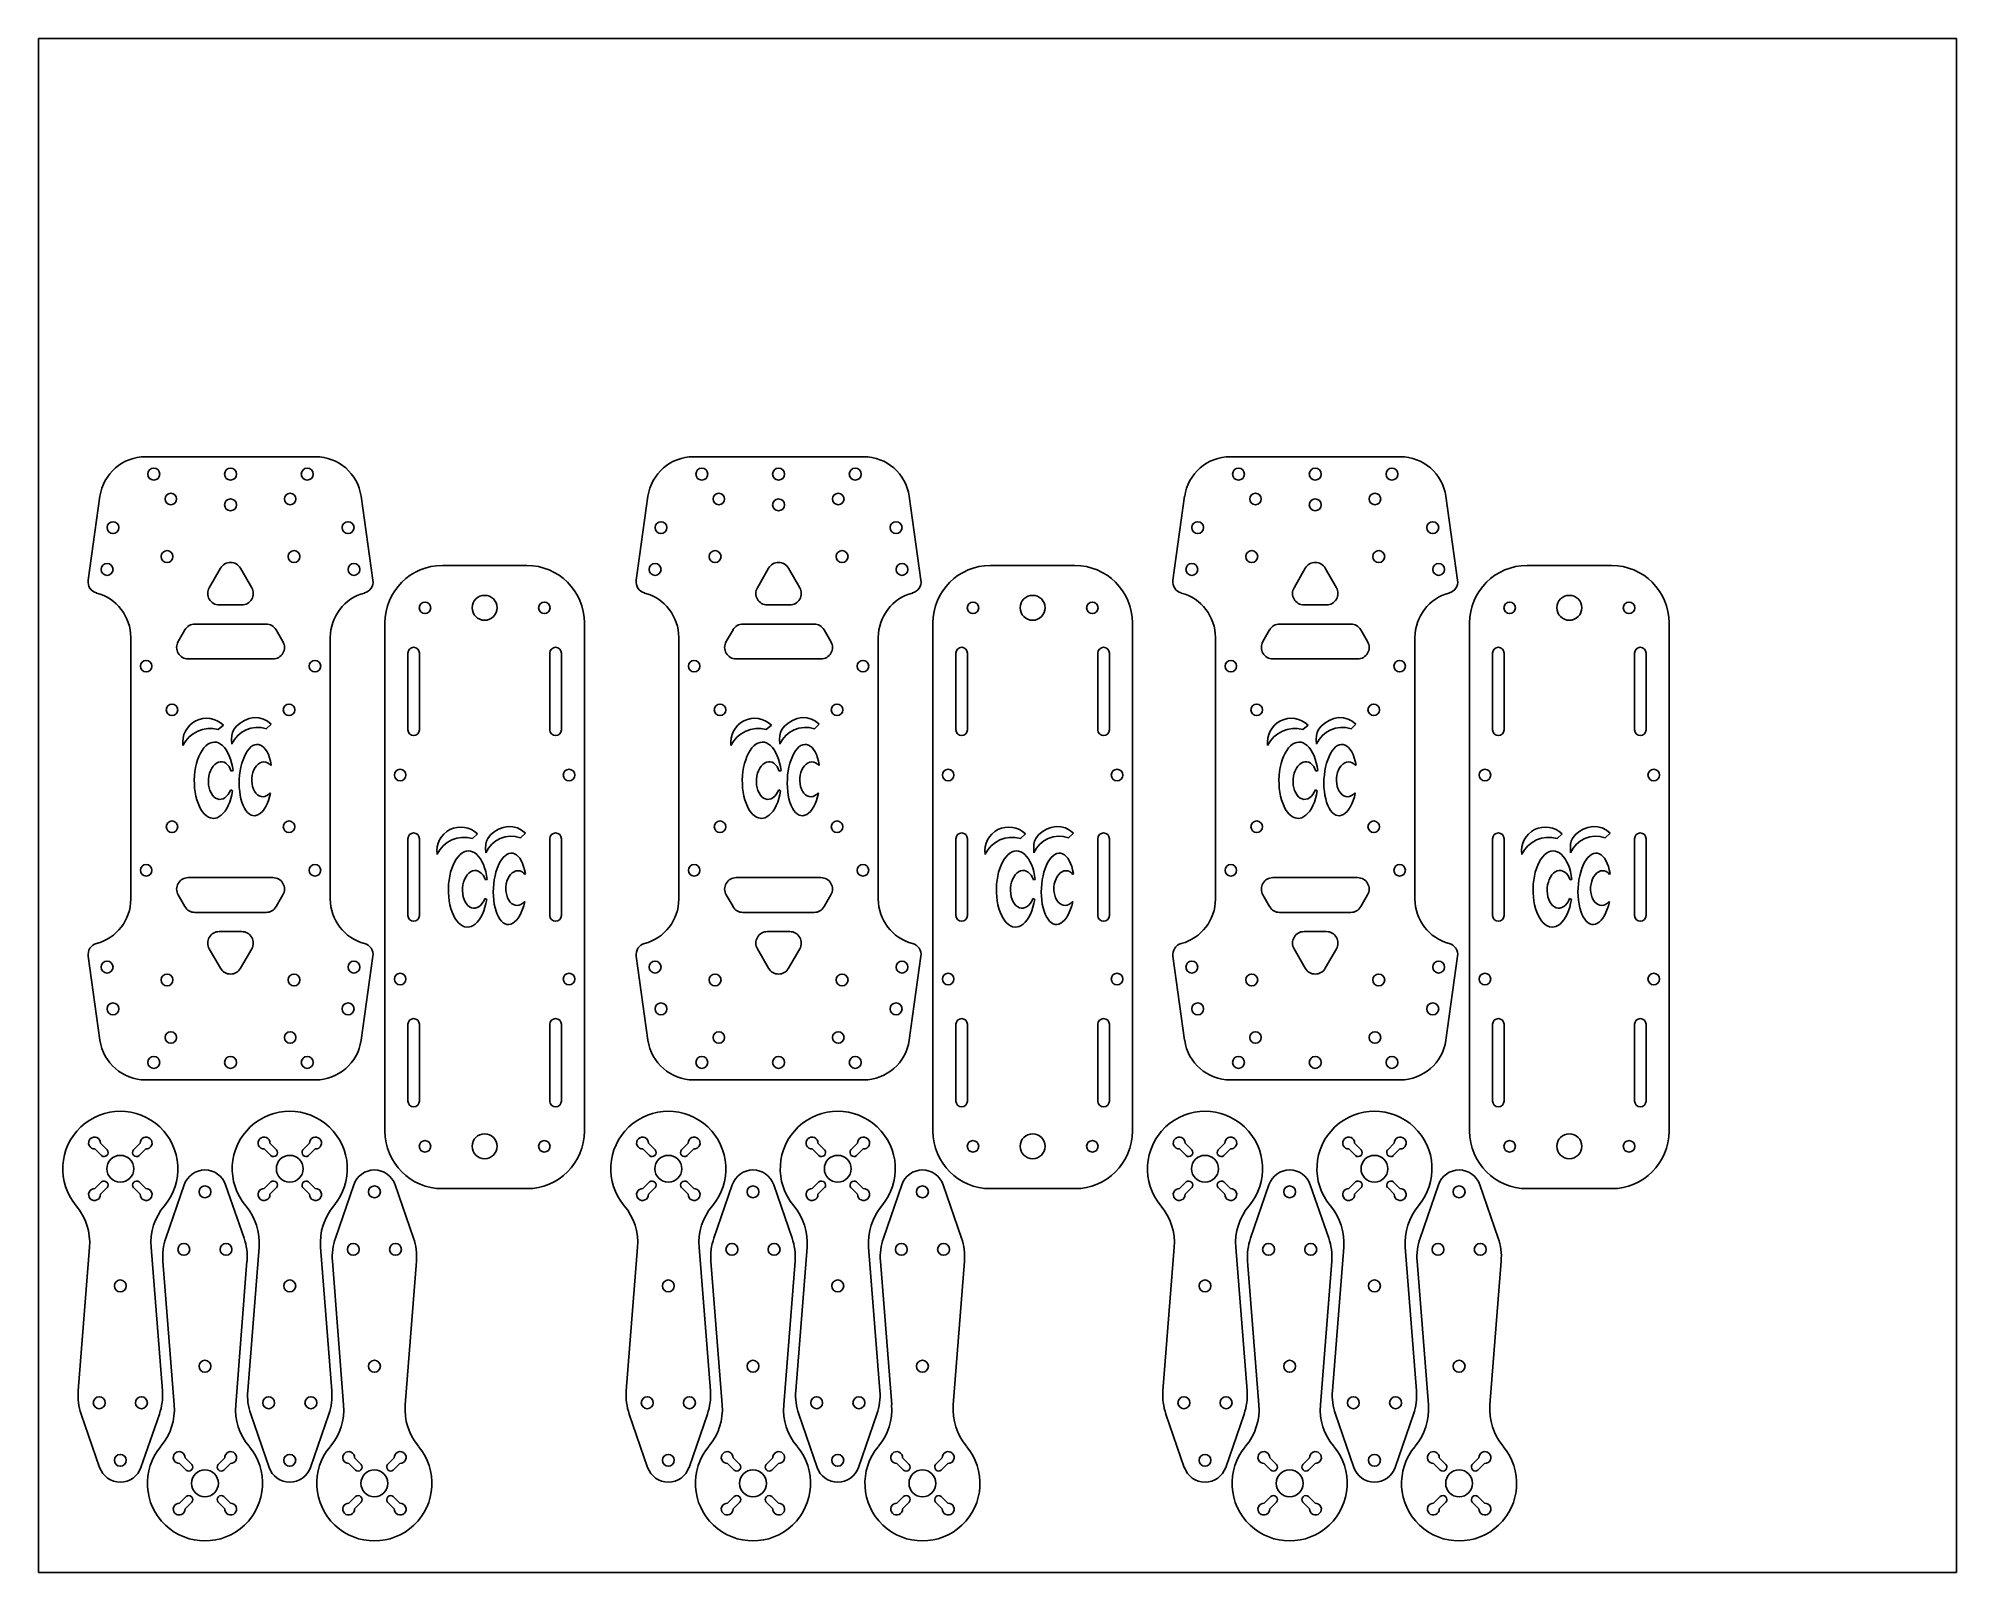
# Model space of a CAD drawing. Header units: inches. Extents: x 0 to 500, y 0 to 400.
import ezdxf

# ---------------------------------------------------------------- set-up
doc = ezdxf.new("R2010")
doc.units = ezdxf.units.IN
doc.header["$MEASUREMENT"] = 0
doc.linetypes.add('Continuous2', pattern=[0])
for name, color, linetype in [('Layout', 1, 'Continuous'), ('Modified Arms', 1, 'Continuous'), ('Modified Main Plates', 1, 'Continuous'), ('Modified Top Plate', 1, 'Continuous')]:
    doc.layers.add(name, color=color, linetype=linetype)

msp = doc.modelspace()

# ---------------------------------------------------------------- linework, layer by layer
at = {"layer": 'Layout', "color": 2, "linetype": 'Continuous2', "lineweight": -3, "true_color": 0xffff00}
for p, q in [((0, 400), (500, 400)), ((0, 0), (0, 400)), ((500, 400), (500, 0)), ((500, 0), (0, 0))]:
    msp.add_line(p, q, dxfattribs=at)
at = {"layer": 'Modified Arms', "color": 5, "linetype": 'Continuous2', "lineweight": -3, "true_color": 0x0000ff}
for p, q in [((16.44, 108.72), (14.71, 110.46)), ((17.92, 110.2), (16.19, 111.93)), ((24.8, 110.2), (26.53, 111.93)), ((26.28, 108.72), (28.01, 110.46)), ((60.61, 108.72), (58.88, 110.46)), ((62.09, 110.2), (60.36, 111.93)), ((68.97, 110.2), (70.7, 111.93)), ((70.45, 108.72), (72.18, 110.46)), ((159.28, 108.72), (157.55, 110.46)), ((160.76, 110.2), (159.03, 111.93)), ((167.64, 110.2), (169.37, 111.93)), ((169.12, 108.72), (170.85, 110.46)), ((203.45, 108.72), (201.72, 110.46)), ((204.93, 110.2), (203.2, 111.93)), ((211.81, 110.2), (213.54, 111.93)), ((213.29, 108.72), (215.02, 110.46)), ((299.17, 108.72), (297.44, 110.46)), ((300.65, 110.2), (298.92, 111.93)), ((307.52, 110.2), (309.26, 111.93)), ((309, 108.72), (310.73, 110.46)), ((343.34, 108.72), (341.61, 110.46)), ((344.82, 110.2), (343.09, 111.93)), ((351.7, 110.2), (353.43, 111.93)), ((353.17, 108.72), (354.91, 110.46)), ((16.44, 101.85), (14.71, 100.12)), ((17.92, 100.37), (16.19, 98.64)), ((24.8, 100.37), (26.53, 98.64)), ((26.28, 101.85), (28.01, 100.12)), ((60.61, 101.85), (58.88, 100.12)), ((62.09, 100.37), (60.36, 98.64)), ((68.97, 100.37), (70.7, 98.64)), ((70.45, 101.85), (72.18, 100.12)), ((159.28, 101.85), (157.55, 100.12)), ((160.76, 100.37), (159.03, 98.64)), ((167.64, 100.37), (169.37, 98.64)), ((169.12, 101.85), (170.85, 100.12)), ((203.45, 101.85), (201.72, 100.12)), ((204.93, 100.37), (203.2, 98.64)), ((211.81, 100.37), (213.54, 98.64)), ((213.29, 101.85), (215.02, 100.12)), ((299.17, 101.85), (297.44, 100.12)), ((300.65, 100.37), (298.92, 98.64)), ((307.52, 100.37), (309.26, 98.64)), ((309, 101.85), (310.73, 100.12)), ((343.34, 101.85), (341.61, 100.12)), ((344.82, 100.37), (343.09, 98.64)), ((351.7, 100.37), (353.43, 98.64)), ((353.17, 101.85), (354.91, 100.12)), ((38.51, 26.72), (36.77, 28.45)), ((39.98, 28.2), (38.25, 29.93)), ((46.86, 28.2), (48.59, 29.93)), ((48.34, 26.72), (50.07, 28.45)), ((82.68, 26.72), (80.95, 28.45)), ((84.16, 28.2), (82.43, 29.93)), ((91.03, 28.2), (92.76, 29.93)), ((92.51, 26.72), (94.24, 28.45)), ((181.35, 26.72), (179.62, 28.45)), ((182.83, 28.2), (181.1, 29.93)), ((189.7, 28.2), (191.43, 29.93)), ((191.18, 26.72), (192.91, 28.45)), ((225.52, 26.72), (223.79, 28.45)), ((227, 28.2), (225.27, 29.93)), ((233.87, 28.2), (235.61, 29.93)), ((235.35, 26.72), (237.08, 28.45)), ((321.23, 26.72), (319.5, 28.45)), ((322.71, 28.2), (320.98, 29.93)), ((329.59, 28.2), (331.32, 29.93)), ((331.07, 26.72), (332.8, 28.45)), ((365.4, 26.72), (363.67, 28.45)), ((366.88, 28.2), (365.15, 29.93)), ((373.76, 28.2), (375.49, 29.93)), ((375.24, 26.72), (376.97, 28.45)), ((38.51, 19.85), (36.77, 18.11)), ((39.98, 18.37), (38.25, 16.64)), ((46.86, 18.37), (48.59, 16.64)), ((48.34, 19.85), (50.07, 18.11)), ((82.68, 19.85), (80.95, 18.11)), ((84.16, 18.37), (82.43, 16.64)), ((91.03, 18.37), (92.76, 16.64)), ((92.51, 19.85), (94.24, 18.11)), ((181.35, 19.85), (179.62, 18.11)), ((182.83, 18.37), (181.1, 16.64)), ((189.7, 18.37), (191.43, 16.64)), ((191.18, 19.85), (192.91, 18.11)), ((225.52, 19.85), (223.79, 18.11)), ((227, 18.37), (225.27, 16.64)), ((233.87, 18.37), (235.61, 16.64)), ((235.35, 19.85), (237.08, 18.11)), ((321.23, 19.85), (319.5, 18.11)), ((322.71, 18.37), (320.98, 16.64)), ((329.59, 18.37), (331.32, 16.64)), ((331.07, 19.85), (332.8, 18.11)), ((365.4, 19.85), (363.67, 18.11)), ((366.88, 18.37), (365.15, 16.64)), ((373.76, 18.37), (375.49, 16.64)), ((375.24, 19.85), (376.97, 18.11))]:
    msp.add_line(p, q, dxfattribs=at)
at = {"layer": 'Modified Arms', "color": 1, "linetype": 'Continuous2', "lineweight": -3, "true_color": 0xff0000}
for p, q in [((33.24, 87.23), (38.03, 101.14)), ((53.61, 87.23), (48.82, 101.14)), ((77.41, 87.23), (82.2, 101.14)), ((97.78, 87.23), (92.99, 101.14)), ((176.08, 87.23), (180.87, 101.14)), ((196.45, 87.23), (191.66, 101.14)), ((220.25, 87.23), (225.04, 101.14)), ((240.62, 87.23), (235.83, 101.14)), ((315.96, 87.23), (320.76, 101.14)), ((336.34, 87.23), (331.54, 101.14)), ((360.14, 87.23), (364.93, 101.14)), ((380.51, 87.23), (375.71, 101.14)), ((13.34, 84.82), (10.4, 47.4)), ((29.38, 84.82), (32.32, 47.4)), ((35.4, 43.75), (32.46, 81.17)), ((51.44, 43.75), (54.38, 81.17)), ((57.51, 84.82), (54.57, 47.4)), ((73.55, 84.82), (76.49, 47.4)), ((79.57, 43.75), (76.63, 81.17)), ((95.61, 43.75), (98.55, 81.17)), ((156.18, 84.82), (153.24, 47.4)), ((172.22, 84.82), (175.16, 47.4)), ((178.25, 43.75), (175.31, 81.17)), ((194.29, 43.75), (197.22, 81.17)), ((200.35, 84.82), (197.41, 47.4)), ((216.39, 84.82), (219.33, 47.4)), ((222.42, 43.75), (219.48, 81.17)), ((238.46, 43.75), (241.4, 81.17)), ((296.07, 84.82), (293.13, 47.4)), ((312.11, 84.82), (315.05, 47.4)), ((318.13, 43.75), (315.19, 81.17)), ((334.17, 43.75), (337.11, 81.17)), ((340.24, 84.82), (337.3, 47.4)), ((356.28, 84.82), (359.22, 47.4)), ((362.3, 43.75), (359.36, 81.17)), ((378.34, 43.75), (381.28, 81.17)), ((11.17, 41.34), (15.97, 27.43)), ((31.54, 41.34), (26.75, 27.43)), ((55.34, 41.34), (60.14, 27.43)), ((75.72, 41.34), (70.92, 27.43)), ((154.01, 41.34), (158.81, 27.43)), ((174.39, 41.34), (169.59, 27.43)), ((198.19, 41.34), (202.98, 27.43)), ((218.56, 41.34), (213.76, 27.43)), ((293.9, 41.34), (298.69, 27.43)), ((314.27, 41.34), (309.48, 27.43)), ((338.07, 41.34), (342.86, 27.43)), ((358.44, 41.34), (353.65, 27.43))]:
    msp.add_line(p, q, dxfattribs=at)
at = {"layer": 'Modified Arms', "color": 5, "linetype": 'Continuous2', "lineweight": -3, "true_color": 0x0000ff}
for centre, radius in [((21.36, 105.29), 3.5), ((65.53, 105.29), 3.5), ((164.2, 105.29), 3.5), ((208.37, 105.29), 3.5), ((304.09, 105.29), 3.5), ((348.26, 105.29), 3.5), ((43.42, 99.28), 1.55), ((87.59, 99.28), 1.55), ((186.27, 99.28), 1.55), ((230.44, 99.28), 1.55), ((326.15, 99.28), 1.55), ((370.32, 99.28), 1.55), ((37.92, 84.28), 1.55), ((48.92, 84.28), 1.55), ((82.09, 84.28), 1.55), ((93.09, 84.28), 1.55), ((180.77, 84.28), 1.55), ((191.77, 84.28), 1.55), ((224.94, 84.28), 1.55), ((235.94, 84.28), 1.55), ((320.65, 84.28), 1.55), ((331.65, 84.28), 1.55), ((364.82, 84.28), 1.55), ((375.82, 84.28), 1.55), ((21.36, 74.76), 1.55), ((65.53, 74.76), 1.55), ((164.2, 74.76), 1.55), ((208.37, 74.76), 1.55), ((304.09, 74.76), 1.55), ((348.26, 74.76), 1.55), ((43.42, 53.81), 1.55), ((87.59, 53.81), 1.55), ((186.27, 53.81), 1.55), ((230.44, 53.81), 1.55), ((326.15, 53.81), 1.55), ((370.32, 53.81), 1.55), ((15.86, 44.29), 1.55), ((26.86, 44.29), 1.55), ((60.03, 44.29), 1.55), ((71.03, 44.29), 1.55), ((158.7, 44.29), 1.55), ((169.7, 44.29), 1.55), ((202.87, 44.29), 1.55), ((213.87, 44.29), 1.55), ((298.59, 44.29), 1.55), ((309.59, 44.29), 1.55), ((342.76, 44.29), 1.55), ((353.76, 44.29), 1.55), ((21.36, 29.29), 1.55), ((65.53, 29.29), 1.55), ((164.2, 29.29), 1.55), ((208.37, 29.29), 1.55), ((304.09, 29.29), 1.55), ((348.26, 29.29), 1.55), ((43.42, 23.28), 3.5), ((87.59, 23.28), 3.5), ((186.27, 23.28), 3.5), ((230.44, 23.28), 3.5), ((326.15, 23.28), 3.5), ((370.32, 23.28), 3.5)]:
    msp.add_circle(centre, radius, dxfattribs=at)
at = {"layer": 'Modified Arms', "color": 1, "linetype": 'Continuous2', "lineweight": -3, "true_color": 0xff0000}
for centre, radius, start, end in [((21.36, 105.29), 15, 319.9784, 220.0216), ((65.53, 105.29), 15, 319.9784, 220.0216), ((164.2, 105.29), 15, 319.9784, 220.0216), ((208.37, 105.29), 15, 319.9784, 220.0216), ((304.09, 105.29), 15, 319.9784, 220.0216), ((348.26, 105.29), 15, 319.9784, 220.0216), ((43.42, 99.28), 5.7, 19.0184, 160.9816), ((87.59, 99.28), 5.7, 19.0184, 160.9816), ((186.27, 99.28), 5.7, 19.0184, 160.9816), ((230.44, 99.28), 5.7, 19.0184, 160.9816), ((326.15, 99.28), 5.7, 19.0184, 160.9816), ((370.32, 99.28), 5.7, 19.0184, 160.9816), ((-1.62, 85.99), 15, 355.5091, 40.0216), ((44.33, 85.99), 15, 139.9784, 184.4909), ((42.56, 85.99), 15, 355.5091, 40.0216), ((88.5, 85.99), 15, 139.9784, 184.4909), ((141.23, 85.99), 15, 355.5091, 40.0216), ((187.17, 85.99), 15, 139.9784, 184.4909), ((185.4, 85.99), 15, 355.5091, 40.0216), ((231.35, 85.99), 15, 139.9784, 184.4909), ((281.11, 85.99), 15, 355.5091, 40.0216), ((327.06, 85.99), 15, 139.9784, 184.4909), ((325.28, 85.99), 15, 355.5091, 40.0216), ((371.23, 85.99), 15, 139.9784, 184.4909), ((47.42, 82.35), 15, 160.9816, 184.4909), ((39.43, 82.35), 15, 355.5091, 19.0184), ((91.59, 82.35), 15, 160.9816, 184.4909), ((83.6, 82.35), 15, 355.5091, 19.0184), ((190.26, 82.35), 15, 160.9816, 184.4909), ((182.27, 82.35), 15, 355.5091, 19.0184), ((234.43, 82.35), 15, 160.9816, 184.4909), ((226.44, 82.35), 15, 355.5091, 19.0184), ((330.15, 82.35), 15, 160.9816, 184.4909), ((322.16, 82.35), 15, 355.5091, 19.0184), ((374.32, 82.35), 15, 160.9816, 184.4909), ((366.33, 82.35), 15, 355.5091, 19.0184), ((25.35, 46.22), 15, 175.5091, 199.0184), ((17.36, 46.22), 15, 340.9816, 4.4909), ((69.52, 46.22), 15, 175.5091, 199.0184), ((61.53, 46.22), 15, 340.9816, 4.4909), ((168.2, 46.22), 15, 175.5091, 199.0184), ((160.21, 46.22), 15, 340.9816, 4.4909), ((212.37, 46.22), 15, 175.5091, 199.0184), ((204.38, 46.22), 15, 340.9816, 4.4909), ((308.08, 46.22), 15, 175.5091, 199.0184), ((300.09, 46.22), 15, 340.9816, 4.4909), ((352.25, 46.22), 15, 175.5091, 199.0184), ((344.26, 46.22), 15, 340.9816, 4.4909), ((20.45, 42.58), 15, 319.9784, 4.4909), ((66.4, 42.58), 15, 175.5091, 220.0216), ((64.62, 42.58), 15, 319.9784, 4.4909), ((110.57, 42.58), 15, 175.5091, 220.0216), ((163.29, 42.58), 15, 319.9784, 4.4909), ((209.24, 42.58), 15, 175.5091, 220.0216), ((207.46, 42.58), 15, 319.9784, 4.4909), ((253.41, 42.58), 15, 175.5091, 220.0216), ((303.18, 42.58), 15, 319.9784, 4.4909), ((349.12, 42.58), 15, 175.5091, 220.0216), ((347.35, 42.58), 15, 319.9784, 4.4909), ((393.3, 42.58), 15, 175.5091, 220.0216), ((43.42, 23.28), 15, 139.9784, 40.0216), ((87.59, 23.28), 15, 139.9784, 40.0216), ((186.27, 23.28), 15, 139.9784, 40.0216), ((230.44, 23.28), 15, 139.9784, 40.0216), ((326.15, 23.28), 15, 139.9784, 40.0216), ((370.32, 23.28), 15, 139.9784, 40.0216), ((21.36, 29.29), 5.7, 199.0184, 340.9816), ((65.53, 29.29), 5.7, 199.0184, 340.9816), ((164.2, 29.29), 5.7, 199.0184, 340.9816), ((208.37, 29.29), 5.7, 199.0184, 340.9816), ((304.09, 29.29), 5.7, 199.0184, 340.9816), ((348.26, 29.29), 5.7, 199.0184, 340.9816)]:
    msp.add_arc(centre, radius, start, end, dxfattribs=at)
at = {"layer": 'Modified Arms', "color": 5, "linetype": 'Continuous2', "lineweight": -3, "true_color": 0x0000ff}
for centre, radius, start, end in [((14.64, 112), 1.55, 357.4403, 272.5597), ((17.12, 109.53), 1.05, 230.0198, 39.9802), ((25.6, 109.53), 1.05, 140.0198, 309.9802), ((28.08, 112), 1.55, 267.4403, 182.5597), ((58.81, 112), 1.55, 357.4403, 272.5597), ((61.29, 109.53), 1.05, 230.0198, 39.9802), ((69.77, 109.53), 1.05, 140.0198, 309.9802), ((72.25, 112), 1.55, 267.4403, 182.5597), ((157.48, 112), 1.55, 357.4403, 272.5597), ((159.96, 109.53), 1.05, 230.0198, 39.9802), ((168.44, 109.53), 1.05, 140.0198, 309.9802), ((170.92, 112), 1.55, 267.4403, 182.5597), ((201.65, 112), 1.55, 357.4403, 272.5597), ((204.13, 109.53), 1.05, 230.0198, 39.9802), ((212.61, 109.53), 1.05, 140.0198, 309.9802), ((215.09, 112), 1.55, 267.4403, 182.5597), ((297.37, 112), 1.55, 357.4403, 272.5597), ((299.84, 109.53), 1.05, 230.0198, 39.9802), ((308.33, 109.53), 1.05, 140.0198, 309.9802), ((310.8, 112), 1.55, 267.4403, 182.5597), ((341.54, 112), 1.55, 357.4403, 272.5597), ((344.01, 109.53), 1.05, 230.0198, 39.9802), ((352.5, 109.53), 1.05, 140.0198, 309.9802), ((354.97, 112), 1.55, 267.4403, 182.5597), ((14.64, 98.57), 1.55, 87.4403, 2.5597), ((17.12, 101.04), 1.05, 320.0198, 129.9802), ((25.6, 101.04), 1.05, 50.0198, 219.9802), ((28.08, 98.57), 1.55, 177.4403, 92.5597), ((58.81, 98.57), 1.55, 87.4403, 2.5597), ((61.29, 101.04), 1.05, 320.0198, 129.9802), ((69.77, 101.04), 1.05, 50.0198, 219.9802), ((72.25, 98.57), 1.55, 177.4403, 92.5597), ((157.48, 98.57), 1.55, 87.4403, 2.5597), ((159.96, 101.04), 1.05, 320.0198, 129.9802), ((168.44, 101.04), 1.05, 50.0198, 219.9802), ((170.92, 98.57), 1.55, 177.4403, 92.5597), ((201.65, 98.57), 1.55, 87.4403, 2.5597), ((204.13, 101.04), 1.05, 320.0198, 129.9802), ((212.61, 101.04), 1.05, 50.0198, 219.9802), ((215.09, 98.57), 1.55, 177.4403, 92.5597), ((297.37, 98.57), 1.55, 87.4403, 2.5597), ((299.84, 101.04), 1.05, 320.0198, 129.9802), ((308.33, 101.04), 1.05, 50.0198, 219.9802), ((310.8, 98.57), 1.55, 177.4403, 92.5597), ((341.54, 98.57), 1.55, 87.4403, 2.5597), ((344.01, 101.04), 1.05, 320.0198, 129.9802), ((352.5, 101.04), 1.05, 50.0198, 219.9802), ((354.97, 98.57), 1.55, 177.4403, 92.5597), ((36.71, 30), 1.55, 357.4403, 272.5597), ((50.14, 30), 1.55, 267.4403, 182.5597), ((80.88, 30), 1.55, 357.4403, 272.5597), ((94.31, 30), 1.55, 267.4403, 182.5597), ((179.55, 30), 1.55, 357.4403, 272.5597), ((192.98, 30), 1.55, 267.4403, 182.5597), ((223.72, 30), 1.55, 357.4403, 272.5597), ((237.15, 30), 1.55, 267.4403, 182.5597), ((319.43, 30), 1.55, 357.4403, 272.5597), ((332.87, 30), 1.55, 267.4403, 182.5597), ((363.6, 30), 1.55, 357.4403, 272.5597), ((377.04, 30), 1.55, 267.4403, 182.5597), ((39.18, 27.53), 1.05, 230.0198, 39.9802), ((47.67, 27.53), 1.05, 140.0198, 309.9802), ((83.35, 27.53), 1.05, 230.0198, 39.9802), ((91.84, 27.53), 1.05, 140.0198, 309.9802), ((182.02, 27.53), 1.05, 230.0198, 39.9802), ((190.51, 27.53), 1.05, 140.0198, 309.9802), ((226.19, 27.53), 1.05, 230.0198, 39.9802), ((234.68, 27.53), 1.05, 140.0198, 309.9802), ((321.91, 27.53), 1.05, 230.0198, 39.9802), ((330.39, 27.53), 1.05, 140.0198, 309.9802), ((366.08, 27.53), 1.05, 230.0198, 39.9802), ((374.56, 27.53), 1.05, 140.0198, 309.9802), ((39.18, 19.04), 1.05, 320.0198, 129.9802), ((47.67, 19.04), 1.05, 50.0198, 219.9802), ((83.35, 19.04), 1.05, 320.0198, 129.9802), ((91.84, 19.04), 1.05, 50.0198, 219.9802), ((182.02, 19.04), 1.05, 320.0198, 129.9802), ((190.51, 19.04), 1.05, 50.0198, 219.9802), ((226.19, 19.04), 1.05, 320.0198, 129.9802), ((234.68, 19.04), 1.05, 50.0198, 219.9802), ((321.91, 19.04), 1.05, 320.0198, 129.9802), ((330.39, 19.04), 1.05, 50.0198, 219.9802), ((366.08, 19.04), 1.05, 320.0198, 129.9802), ((374.56, 19.04), 1.05, 50.0198, 219.9802), ((36.71, 16.57), 1.55, 87.4403, 2.5597), ((50.14, 16.57), 1.55, 177.4403, 92.5597), ((80.88, 16.57), 1.55, 87.4403, 2.5597), ((94.31, 16.57), 1.55, 177.4403, 92.5597), ((179.55, 16.57), 1.55, 87.4403, 2.5597), ((192.98, 16.57), 1.55, 177.4403, 92.5597), ((223.72, 16.57), 1.55, 87.4403, 2.5597), ((237.15, 16.57), 1.55, 177.4403, 92.5597), ((319.43, 16.57), 1.55, 87.4403, 2.5597), ((332.87, 16.57), 1.55, 177.4403, 92.5597), ((363.6, 16.57), 1.55, 87.4403, 2.5597), ((377.04, 16.57), 1.55, 177.4403, 92.5597)]:
    msp.add_arc(centre, radius, start, end, dxfattribs=at)
at = {"layer": 'Modified Main Plates', "color": 1, "linetype": 'Continuous2', "lineweight": -3, "true_color": 0xff0000}
for p, q in [((27.94, 290.94), (72.24, 290.94)), ((170.78, 290.94), (215.09, 290.94)), ((310.67, 290.94), (354.97, 290.94)), ((16.06, 280.61), (12.98, 258.71)), ((84.13, 280.61), (87.2, 258.71)), ((158.9, 280.61), (155.82, 258.71)), ((226.97, 280.61), (230.05, 258.71)), ((298.78, 280.61), (295.71, 258.71)), ((366.85, 280.61), (369.93, 258.71)), ((24.09, 175.62), (24.09, 243.8)), ((76.09, 243.8), (76.09, 175.62)), ((166.93, 175.62), (166.93, 243.8)), ((218.93, 243.8), (218.93, 175.62)), ((306.82, 175.62), (306.82, 243.8)), ((358.82, 243.8), (358.82, 175.62)), ((16.06, 138.8), (12.98, 160.7)), ((84.13, 138.8), (87.2, 160.7)), ((158.9, 138.8), (155.82, 160.7)), ((226.97, 138.8), (230.05, 160.7)), ((298.78, 138.8), (295.71, 160.7)), ((366.85, 138.8), (369.93, 160.7)), ((27.94, 128.47), (72.24, 128.47)), ((170.78, 128.47), (215.09, 128.47)), ((310.67, 128.47), (354.97, 128.47))]:
    msp.add_line(p, q, dxfattribs=at)
at = {"layer": 'Modified Main Plates', "color": 5, "linetype": 'Continuous2', "lineweight": -3, "true_color": 0x0000ff}
for p, q in [((47.49, 261.87), (44.56, 256.79)), ((52.69, 261.87), (55.62, 256.79)), ((190.34, 261.87), (187.41, 256.79)), ((195.53, 261.87), (198.46, 256.79)), ((330.22, 261.87), (327.29, 256.79)), ((335.42, 261.87), (338.35, 256.79)), ((47.16, 252.29), (53.02, 252.29)), ((190.01, 252.29), (195.86, 252.29)), ((329.89, 252.29), (335.75, 252.29)), ((36.44, 242.72), (38.21, 245.79)), ((59.37, 247.29), (40.81, 247.29)), ((63.74, 242.72), (61.97, 245.79)), ((179.28, 242.72), (181.06, 245.79)), ((202.21, 247.29), (183.65, 247.29)), ((206.59, 242.72), (204.81, 245.79)), ((319.17, 242.72), (320.94, 245.79)), ((342.1, 247.29), (323.54, 247.29)), ((346.47, 242.72), (344.7, 245.79)), ((39.04, 238.22), (61.15, 238.22)), ((181.88, 238.22), (203.99, 238.22)), ((321.77, 238.22), (343.87, 238.22)), ((46.89, 219.79), (48.22, 220.95)), ((51.64, 220.68), (50.95, 219.79)), ((52.58, 221.49), (51.64, 220.68)), ((53.69, 222.17), (52.58, 221.49)), ((54.92, 222.66), (53.69, 222.17)), ((56.19, 222.9), (54.92, 222.66)), ((57.44, 222.85), (56.19, 222.9)), ((58.64, 222.52), (57.44, 222.85)), ((59.74, 221.95), (58.64, 222.52)), ((59.42, 219.97), (60.71, 221.17)), ((60.71, 221.17), (59.74, 221.95)), ((189.73, 219.79), (191.06, 220.95)), ((194.48, 220.68), (193.79, 219.79)), ((195.42, 221.49), (194.48, 220.68)), ((196.54, 222.17), (195.42, 221.49)), ((197.76, 222.66), (196.54, 222.17)), ((199.03, 222.9), (197.76, 222.66)), ((200.29, 222.85), (199.03, 222.9)), ((201.48, 222.52), (200.29, 222.85)), ((202.58, 221.95), (201.48, 222.52)), ((202.26, 219.97), (203.55, 221.17)), ((203.55, 221.17), (202.58, 221.95)), ((329.61, 219.79), (330.94, 220.95)), ((334.37, 220.68), (333.68, 219.79)), ((335.31, 221.49), (334.37, 220.68)), ((336.42, 222.17), (335.31, 221.49)), ((337.65, 222.66), (336.42, 222.17)), ((338.92, 222.9), (337.65, 222.66)), ((340.17, 222.85), (338.92, 222.9)), ((341.37, 222.52), (340.17, 222.85)), ((342.47, 221.95), (341.37, 222.52)), ((342.15, 219.97), (343.44, 221.17)), ((343.44, 221.17), (342.47, 221.95)), ((43.14, 215), (42.68, 214.36)), ((43.65, 215.54), (43.14, 215)), ((44.17, 215.96), (43.65, 215.54)), ((44.72, 216.27), (44.17, 215.96)), ((45.28, 216.46), (44.72, 216.27)), ((45.84, 216.53), (45.28, 216.46)), ((46.41, 216.48), (45.84, 216.53)), ((46.96, 216.31), (46.41, 216.48)), ((47.5, 216.02), (46.96, 216.31)), ((48.02, 215.62), (47.5, 216.02)), ((48.52, 215.1), (48.02, 215.62)), ((48.97, 214.49), (48.52, 215.1)), ((50.41, 218.24), (50.35, 217.25)), ((50.35, 217.25), (50.42, 216.03)), ((50.61, 219.07), (50.41, 218.24)), ((50.95, 219.79), (50.61, 219.07)), ((55.41, 215.27), (54.94, 214.81)), ((55.9, 215.62), (55.41, 215.27)), ((56.39, 215.84), (55.9, 215.62)), ((56.9, 215.94), (56.39, 215.84)), ((57.4, 215.92), (56.9, 215.94)), ((57.88, 215.77), (57.4, 215.92)), ((58.36, 215.5), (57.88, 215.77)), ((58.81, 215.11), (58.36, 215.5)), ((59.23, 214.6), (58.81, 215.11)), ((185.99, 215), (185.52, 214.36)), ((186.49, 215.54), (185.99, 215)), ((187.02, 215.96), (186.49, 215.54)), ((187.56, 216.27), (187.02, 215.96)), ((188.12, 216.46), (187.56, 216.27)), ((188.69, 216.53), (188.12, 216.46)), ((189.25, 216.48), (188.69, 216.53)), ((189.81, 216.31), (189.25, 216.48)), ((190.35, 216.02), (189.81, 216.31)), ((190.87, 215.62), (190.35, 216.02)), ((191.36, 215.1), (190.87, 215.62)), ((191.82, 214.49), (191.36, 215.1)), ((193.26, 218.24), (193.2, 217.25)), ((193.2, 217.25), (193.26, 216.03)), ((193.45, 219.07), (193.26, 218.24)), ((193.79, 219.79), (193.45, 219.07)), ((198.25, 215.27), (197.78, 214.81)), ((198.74, 215.62), (198.25, 215.27)), ((199.24, 215.84), (198.74, 215.62)), ((199.74, 215.94), (199.24, 215.84)), ((200.24, 215.92), (199.74, 215.94)), ((200.73, 215.77), (200.24, 215.92)), ((201.2, 215.5), (200.73, 215.77)), ((201.65, 215.11), (201.2, 215.5)), ((202.07, 214.6), (201.65, 215.11)), ((325.87, 215), (325.4, 214.36)), ((326.37, 215.54), (325.87, 215)), ((326.9, 215.96), (326.37, 215.54)), ((327.45, 216.27), (326.9, 215.96)), ((328.01, 216.46), (327.45, 216.27)), ((328.57, 216.53), (328.01, 216.46)), ((329.14, 216.48), (328.57, 216.53)), ((329.69, 216.31), (329.14, 216.48)), ((330.23, 216.02), (329.69, 216.31)), ((330.75, 215.62), (330.23, 216.02)), ((331.24, 215.1), (330.75, 215.62)), ((331.7, 214.49), (331.24, 215.1)), ((333.14, 218.24), (333.08, 217.25)), ((333.08, 217.25), (333.15, 216.03)), ((333.34, 219.07), (333.14, 218.24)), ((333.68, 219.79), (333.34, 219.07)), ((338.14, 215.27), (337.67, 214.81)), ((338.62, 215.62), (338.14, 215.27)), ((339.12, 215.84), (338.62, 215.62)), ((339.62, 215.94), (339.12, 215.84)), ((340.12, 215.92), (339.62, 215.94)), ((340.61, 215.77), (340.12, 215.92)), ((341.08, 215.5), (340.61, 215.77)), ((341.53, 215.11), (341.08, 215.5)), ((341.96, 214.6), (341.53, 215.11)), ((41.22, 210.96), (40.99, 209.95)), ((41.51, 211.92), (41.22, 210.96)), ((41.86, 212.81), (41.51, 211.92)), ((42.24, 213.63), (41.86, 212.81)), ((42.68, 214.36), (42.24, 213.63)), ((45.18, 209.71), (45.56, 210.26)), ((45.56, 210.26), (45.98, 210.72)), ((45.98, 210.72), (46.44, 211.07)), ((46.44, 211.07), (46.92, 211.3)), ((46.92, 211.3), (47.42, 211.41)), ((47.42, 211.41), (47.92, 211.4)), ((47.92, 211.4), (48.41, 211.26)), ((48.41, 211.26), (48.88, 211.01)), ((48.88, 211.01), (49.31, 210.64)), ((49.39, 213.77), (48.97, 214.49)), ((49.31, 210.64), (49.69, 210.16)), ((49.77, 212.97), (49.39, 213.77)), ((49.69, 210.16), (50.02, 209.6)), ((50.09, 212.09), (49.77, 212.97)), ((50.37, 211.14), (50.09, 212.09)), ((50.58, 210.13), (50.37, 211.14)), ((50.74, 209.09), (50.58, 210.13)), ((52.8, 210.03), (52.6, 209)), ((53.05, 211.01), (52.8, 210.03)), ((53.35, 211.94), (53.05, 211.01)), ((53.69, 212.79), (53.35, 211.94)), ((54.07, 213.56), (53.69, 212.79)), ((54.49, 214.23), (54.07, 213.56)), ((54.94, 214.81), (54.49, 214.23)), ((56.49, 209.87), (56.87, 210.38)), ((56.87, 210.38), (57.3, 210.8)), ((57.3, 210.8), (57.77, 211.11)), ((57.77, 211.11), (58.26, 211.3)), ((58.26, 211.3), (58.76, 211.36)), ((58.76, 211.36), (59.25, 211.3)), ((59.61, 213.99), (59.23, 214.6)), ((59.25, 211.3), (59.73, 211.12)), ((59.96, 213.27), (59.61, 213.99)), ((59.73, 211.12), (60.18, 210.82)), ((60.26, 212.47), (59.96, 213.27)), ((60.18, 210.82), (60.59, 210.41)), ((60.52, 211.59), (60.26, 212.47)), ((60.72, 210.64), (60.52, 211.59)), ((60.59, 210.41), (60.72, 210.64)), ((184.07, 210.96), (183.83, 209.95)), ((184.36, 211.92), (184.07, 210.96)), ((184.7, 212.81), (184.36, 211.92)), ((185.09, 213.63), (184.7, 212.81)), ((185.52, 214.36), (185.09, 213.63)), ((188.03, 209.71), (188.4, 210.26)), ((188.4, 210.26), (188.82, 210.72)), ((188.82, 210.72), (189.28, 211.07)), ((189.28, 211.07), (189.77, 211.3)), ((189.77, 211.3), (190.27, 211.41)), ((190.27, 211.41), (190.77, 211.4)), ((190.77, 211.4), (191.26, 211.26)), ((191.26, 211.26), (191.72, 211.01)), ((191.72, 211.01), (192.15, 210.64)), ((192.24, 213.77), (191.82, 214.49)), ((192.15, 210.64), (192.54, 210.16)), ((192.61, 212.97), (192.24, 213.77)), ((192.54, 210.16), (192.86, 209.6)), ((192.94, 212.09), (192.61, 212.97)), ((193.21, 211.14), (192.94, 212.09)), ((193.43, 210.13), (193.21, 211.14)), ((193.58, 209.09), (193.43, 210.13)), ((195.64, 210.03), (195.44, 209)), ((195.89, 211.01), (195.64, 210.03)), ((196.19, 211.94), (195.89, 211.01)), ((196.53, 212.79), (196.19, 211.94)), ((196.91, 213.56), (196.53, 212.79)), ((197.33, 214.23), (196.91, 213.56)), ((197.78, 214.81), (197.33, 214.23)), ((199.34, 209.87), (199.72, 210.38)), ((199.72, 210.38), (200.14, 210.8)), ((200.14, 210.8), (200.61, 211.11)), ((200.61, 211.11), (201.1, 211.3)), ((201.1, 211.3), (201.6, 211.36)), ((201.6, 211.36), (202.1, 211.3)), ((202.46, 213.99), (202.07, 214.6)), ((202.1, 211.3), (202.57, 211.12)), ((202.8, 213.27), (202.46, 213.99)), ((202.57, 211.12), (203.02, 210.82)), ((203.11, 212.47), (202.8, 213.27)), ((203.02, 210.82), (203.43, 210.41)), ((203.36, 211.59), (203.11, 212.47)), ((203.56, 210.64), (203.36, 211.59)), ((203.43, 210.41), (203.56, 210.64)), ((323.95, 210.96), (323.72, 209.95)), ((324.24, 211.92), (323.95, 210.96)), ((324.58, 212.81), (324.24, 211.92)), ((324.97, 213.63), (324.58, 212.81)), ((325.4, 214.36), (324.97, 213.63)), ((327.91, 209.71), (328.28, 210.26)), ((328.28, 210.26), (328.71, 210.72)), ((328.71, 210.72), (329.17, 211.07)), ((329.17, 211.07), (329.65, 211.3)), ((329.65, 211.3), (330.15, 211.41)), ((330.15, 211.41), (330.65, 211.4)), ((330.65, 211.4), (331.14, 211.26)), ((331.14, 211.26), (331.61, 211.01)), ((331.61, 211.01), (332.04, 210.64)), ((332.12, 213.77), (331.7, 214.49)), ((332.04, 210.64), (332.42, 210.16)), ((332.5, 212.97), (332.12, 213.77)), ((332.42, 210.16), (332.75, 209.6)), ((332.82, 212.09), (332.5, 212.97)), ((333.09, 211.14), (332.82, 212.09)), ((333.31, 210.13), (333.09, 211.14)), ((333.47, 209.09), (333.31, 210.13)), ((335.53, 210.03), (335.33, 209)), ((335.78, 211.01), (335.53, 210.03)), ((336.07, 211.94), (335.78, 211.01)), ((336.42, 212.79), (336.07, 211.94)), ((336.8, 213.56), (336.42, 212.79)), ((337.22, 214.23), (336.8, 213.56)), ((337.67, 214.81), (337.22, 214.23)), ((339.22, 209.87), (339.6, 210.38)), ((339.6, 210.38), (340.03, 210.8)), ((340.03, 210.8), (340.49, 211.11)), ((340.49, 211.11), (340.98, 211.3)), ((340.98, 211.3), (341.48, 211.36)), ((341.48, 211.36), (341.98, 211.3)), ((342.34, 213.99), (341.96, 214.6)), ((341.98, 211.3), (342.46, 211.12)), ((342.69, 213.27), (342.34, 213.99)), ((342.46, 211.12), (342.91, 210.82)), ((342.99, 212.47), (342.69, 213.27)), ((342.91, 210.82), (343.32, 210.41)), ((343.24, 211.59), (342.99, 212.47)), ((343.45, 210.64), (343.24, 211.59)), ((343.32, 210.41), (343.45, 210.64)), ((40.7, 207.82), (40.65, 206.72)), ((40.65, 206.72), (40.66, 205.62)), ((40.66, 205.62), (40.73, 204.54)), ((40.82, 208.9), (40.7, 207.82)), ((40.99, 209.95), (40.82, 208.9)), ((44.32, 206.09), (44.34, 206.87)), ((44.38, 205.32), (44.32, 206.09)), ((44.34, 206.87), (44.44, 207.64)), ((44.51, 204.58), (44.38, 205.32)), ((44.44, 207.64), (44.62, 208.39)), ((44.62, 208.39), (44.87, 209.08)), ((44.87, 209.08), (45.18, 209.71)), ((50.02, 209.6), (50.29, 208.95)), ((50.29, 208.95), (50.74, 209.09)), ((52.37, 206.87), (52.35, 205.79)), ((52.35, 205.79), (52.38, 204.72)), ((52.46, 207.95), (52.37, 206.87)), ((52.6, 209), (52.46, 207.95)), ((55.63, 206.39), (55.64, 207.15)), ((55.69, 205.65), (55.63, 206.39)), ((55.64, 207.15), (55.74, 207.89)), ((55.84, 204.95), (55.69, 205.65)), ((55.74, 207.89), (55.92, 208.61)), ((55.92, 208.61), (56.17, 209.27)), ((56.17, 209.27), (56.49, 209.87)), ((183.54, 207.82), (183.49, 206.72)), ((183.49, 206.72), (183.5, 205.62)), ((183.5, 205.62), (183.57, 204.54)), ((183.66, 208.9), (183.54, 207.82)), ((183.83, 209.95), (183.66, 208.9)), ((187.16, 206.09), (187.18, 206.87)), ((187.22, 205.32), (187.16, 206.09)), ((187.18, 206.87), (187.28, 207.64)), ((187.35, 204.58), (187.22, 205.32)), ((187.28, 207.64), (187.46, 208.39)), ((187.46, 208.39), (187.71, 209.08)), ((187.71, 209.08), (188.03, 209.71)), ((192.86, 209.6), (193.13, 208.95)), ((193.13, 208.95), (193.58, 209.09)), ((195.22, 206.87), (195.19, 205.79)), ((195.19, 205.79), (195.22, 204.72)), ((195.3, 207.95), (195.22, 206.87)), ((195.44, 209), (195.3, 207.95)), ((198.47, 206.39), (198.49, 207.15)), ((198.54, 205.65), (198.47, 206.39)), ((198.49, 207.15), (198.58, 207.89)), ((198.68, 204.95), (198.54, 205.65)), ((198.58, 207.89), (198.76, 208.61)), ((198.76, 208.61), (199.01, 209.27)), ((199.01, 209.27), (199.34, 209.87)), ((323.43, 207.82), (323.37, 206.72)), ((323.37, 206.72), (323.38, 205.62)), ((323.38, 205.62), (323.45, 204.54)), ((323.54, 208.9), (323.43, 207.82)), ((323.72, 209.95), (323.54, 208.9)), ((327.05, 206.09), (327.07, 206.87)), ((327.1, 205.32), (327.05, 206.09)), ((327.07, 206.87), (327.17, 207.64)), ((327.24, 204.58), (327.1, 205.32)), ((327.17, 207.64), (327.35, 208.39)), ((327.35, 208.39), (327.6, 209.08)), ((327.6, 209.08), (327.91, 209.71)), ((332.75, 209.6), (333.01, 208.95)), ((333.01, 208.95), (333.47, 209.09)), ((335.1, 206.87), (335.07, 205.79)), ((335.07, 205.79), (335.1, 204.72)), ((335.19, 207.95), (335.1, 206.87)), ((335.33, 209), (335.19, 207.95)), ((338.35, 206.39), (338.37, 207.15)), ((338.42, 205.65), (338.35, 206.39)), ((338.37, 207.15), (338.47, 207.89)), ((338.57, 204.95), (338.42, 205.65)), ((338.47, 207.89), (338.65, 208.61)), ((338.65, 208.61), (338.9, 209.27)), ((338.9, 209.27), (339.22, 209.87)), ((40.73, 204.54), (40.86, 203.47)), ((40.86, 203.47), (41.05, 202.45)), ((41.05, 202.45), (41.3, 201.48)), ((41.3, 201.48), (41.61, 200.57)), ((41.61, 200.57), (41.96, 199.73)), ((44.72, 203.89), (44.51, 204.58)), ((45, 203.26), (44.72, 203.89)), ((45.35, 202.72), (45, 203.26)), ((45.74, 202.27), (45.35, 202.72)), ((46.18, 201.93), (45.74, 202.27)), ((46.66, 201.7), (46.18, 201.93)), ((47.15, 201.59), (46.66, 201.7)), ((47.65, 201.61), (47.15, 201.59)), ((48.15, 201.76), (47.65, 201.61)), ((48.63, 202.02), (48.15, 201.76)), ((49.08, 202.39), (48.63, 202.02)), ((49.49, 202.87), (49.08, 202.39)), ((49.1, 199.25), (49.51, 200.03)), ((49.85, 203.44), (49.49, 202.87)), ((49.51, 200.03), (49.87, 200.89)), ((50.15, 204.09), (49.85, 203.44)), ((49.87, 200.89), (50.18, 201.83)), ((50.63, 203.86), (50.15, 204.09)), ((50.18, 201.83), (50.44, 202.82)), ((50.44, 202.82), (50.63, 203.86)), ((52.38, 204.72), (52.47, 203.68)), ((52.47, 203.68), (52.61, 202.67)), ((52.61, 202.67), (52.81, 201.72)), ((52.81, 201.72), (53.06, 200.84)), ((53.06, 200.84), (53.36, 200.04)), ((53.36, 200.04), (53.71, 199.32)), ((56.07, 204.29), (55.84, 204.95)), ((56.36, 203.7), (56.07, 204.29)), ((56.72, 203.2), (56.36, 203.7)), ((57.13, 202.8), (56.72, 203.2)), ((57.59, 202.51), (57.13, 202.8)), ((58.07, 202.34), (57.59, 202.51)), ((58.57, 202.29), (58.07, 202.34)), ((59.06, 202.37), (58.57, 202.29)), ((59.55, 202.57), (59.06, 202.37)), ((59.25, 199.71), (59.63, 200.47)), ((60.02, 202.89), (59.55, 202.57)), ((59.63, 200.47), (59.98, 201.32)), ((59.98, 201.32), (60.28, 202.24)), ((60.44, 203.31), (60.02, 202.89)), ((60.28, 202.24), (60.53, 203.22)), ((60.53, 203.22), (60.44, 203.31)), ((183.57, 204.54), (183.7, 203.47)), ((183.7, 203.47), (183.89, 202.45)), ((183.89, 202.45), (184.15, 201.48)), ((184.15, 201.48), (184.45, 200.57)), ((184.45, 200.57), (184.8, 199.73)), ((187.57, 203.89), (187.35, 204.58)), ((187.85, 203.26), (187.57, 203.89)), ((188.19, 202.72), (187.85, 203.26)), ((188.59, 202.27), (188.19, 202.72)), ((189.03, 201.93), (188.59, 202.27)), ((189.5, 201.7), (189.03, 201.93)), ((189.99, 201.59), (189.5, 201.7)), ((190.49, 201.61), (189.99, 201.59)), ((190.99, 201.76), (190.49, 201.61)), ((191.47, 202.02), (190.99, 201.76)), ((191.92, 202.39), (191.47, 202.02)), ((192.33, 202.87), (191.92, 202.39)), ((191.94, 199.25), (192.35, 200.03)), ((192.69, 203.44), (192.33, 202.87)), ((192.35, 200.03), (192.71, 200.89)), ((192.99, 204.09), (192.69, 203.44)), ((192.71, 200.89), (193.02, 201.83)), ((193.48, 203.86), (192.99, 204.09)), ((193.02, 201.83), (193.28, 202.82)), ((193.28, 202.82), (193.48, 203.86)), ((195.22, 204.72), (195.31, 203.68)), ((195.31, 203.68), (195.45, 202.67)), ((195.45, 202.67), (195.65, 201.72)), ((195.65, 201.72), (195.91, 200.84)), ((195.91, 200.84), (196.21, 200.04)), ((196.21, 200.04), (196.55, 199.32)), ((198.91, 204.29), (198.68, 204.95)), ((199.21, 203.7), (198.91, 204.29)), ((199.56, 203.2), (199.21, 203.7)), ((199.98, 202.8), (199.56, 203.2)), ((200.43, 202.51), (199.98, 202.8)), ((200.91, 202.34), (200.43, 202.51)), ((201.41, 202.29), (200.91, 202.34)), ((201.91, 202.37), (201.41, 202.29)), ((202.4, 202.57), (201.91, 202.37)), ((202.09, 199.71), (202.48, 200.47)), ((202.86, 202.89), (202.4, 202.57)), ((202.48, 200.47), (202.82, 201.32)), ((202.82, 201.32), (203.12, 202.24)), ((203.28, 203.31), (202.86, 202.89)), ((203.12, 202.24), (203.37, 203.22)), ((203.37, 203.22), (203.28, 203.31)), ((323.45, 204.54), (323.59, 203.47)), ((323.59, 203.47), (323.78, 202.45)), ((323.78, 202.45), (324.03, 201.48)), ((324.03, 201.48), (324.33, 200.57)), ((324.33, 200.57), (324.69, 199.73)), ((327.45, 203.89), (327.24, 204.58)), ((327.73, 203.26), (327.45, 203.89)), ((328.07, 202.72), (327.73, 203.26)), ((328.47, 202.27), (328.07, 202.72)), ((328.91, 201.93), (328.47, 202.27)), ((329.38, 201.7), (328.91, 201.93)), ((329.88, 201.59), (329.38, 201.7)), ((330.38, 201.61), (329.88, 201.59)), ((330.88, 201.76), (330.38, 201.61)), ((331.36, 202.02), (330.88, 201.76)), ((331.81, 202.39), (331.36, 202.02)), ((332.22, 202.87), (331.81, 202.39)), ((331.83, 199.25), (332.23, 200.03)), ((332.58, 203.44), (332.22, 202.87)), ((332.23, 200.03), (332.6, 200.89)), ((332.88, 204.09), (332.58, 203.44)), ((332.6, 200.89), (332.91, 201.83)), ((333.36, 203.86), (332.88, 204.09)), ((332.91, 201.83), (333.16, 202.82)), ((333.16, 202.82), (333.36, 203.86)), ((335.1, 204.72), (335.19, 203.68)), ((335.19, 203.68), (335.34, 202.67)), ((335.34, 202.67), (335.54, 201.72)), ((335.54, 201.72), (335.79, 200.84)), ((335.79, 200.84), (336.09, 200.04)), ((336.09, 200.04), (336.44, 199.32)), ((338.8, 204.29), (338.57, 204.95)), ((339.09, 203.7), (338.8, 204.29)), ((339.45, 203.2), (339.09, 203.7)), ((339.86, 202.8), (339.45, 203.2)), ((340.31, 202.51), (339.86, 202.8)), ((340.8, 202.34), (340.31, 202.51)), ((341.29, 202.29), (340.8, 202.34)), ((341.79, 202.37), (341.29, 202.29)), ((342.28, 202.57), (341.79, 202.37)), ((341.98, 199.71), (342.36, 200.47)), ((342.74, 202.89), (342.28, 202.57)), ((342.36, 200.47), (342.71, 201.32)), ((342.71, 201.32), (343.01, 202.24)), ((343.17, 203.31), (342.74, 202.89)), ((343.01, 202.24), (343.26, 203.22)), ((343.26, 203.22), (343.17, 203.31)), ((41.96, 199.73), (42.36, 198.98)), ((42.36, 198.98), (42.81, 198.32)), ((42.81, 198.32), (43.29, 197.76)), ((43.29, 197.76), (43.8, 197.31)), ((43.8, 197.31), (44.33, 196.98)), ((44.33, 196.98), (44.88, 196.76)), ((44.88, 196.76), (45.72, 196.61)), ((45.72, 196.61), (46.57, 196.82)), ((46.57, 196.82), (47.12, 197.09)), ((47.12, 197.09), (47.66, 197.47)), ((47.66, 197.47), (48.17, 197.96)), ((48.17, 197.96), (48.65, 198.55)), ((48.65, 198.55), (49.1, 199.25)), ((53.71, 199.32), (54.09, 198.71)), ((54.09, 198.71), (54.51, 198.2)), ((54.51, 198.2), (54.96, 197.8)), ((54.96, 197.8), (55.44, 197.52)), ((55.44, 197.52), (55.92, 197.37)), ((55.92, 197.37), (56.42, 197.34)), ((56.42, 197.34), (56.92, 197.44)), ((56.92, 197.44), (57.42, 197.66)), ((57.42, 197.66), (57.91, 198.01)), ((57.91, 198.01), (58.38, 198.46)), ((58.38, 198.46), (58.83, 199.03)), ((58.83, 199.03), (59.25, 199.71)), ((184.8, 199.73), (185.21, 198.98)), ((185.21, 198.98), (185.65, 198.32)), ((185.65, 198.32), (186.13, 197.76)), ((186.13, 197.76), (186.64, 197.31)), ((186.64, 197.31), (187.17, 196.98)), ((187.17, 196.98), (187.72, 196.76)), ((187.72, 196.76), (188.57, 196.61)), ((188.57, 196.61), (189.41, 196.82)), ((189.41, 196.82), (189.96, 197.09)), ((189.96, 197.09), (190.5, 197.47)), ((190.5, 197.47), (191.01, 197.96)), ((191.01, 197.96), (191.49, 198.55)), ((191.49, 198.55), (191.94, 199.25)), ((196.55, 199.32), (196.94, 198.71)), ((196.94, 198.71), (197.36, 198.2)), ((197.36, 198.2), (197.81, 197.8)), ((197.81, 197.8), (198.28, 197.52)), ((198.28, 197.52), (198.77, 197.37)), ((198.77, 197.37), (199.26, 197.34)), ((199.26, 197.34), (199.77, 197.44)), ((199.77, 197.44), (200.27, 197.66)), ((200.27, 197.66), (200.75, 198.01)), ((200.75, 198.01), (201.23, 198.46)), ((201.23, 198.46), (201.67, 199.03)), ((201.67, 199.03), (202.09, 199.71)), ((324.69, 199.73), (325.09, 198.98)), ((325.09, 198.98), (325.53, 198.32)), ((325.53, 198.32), (326.01, 197.76)), ((326.01, 197.76), (326.52, 197.31)), ((326.52, 197.31), (327.06, 196.98)), ((327.06, 196.98), (327.61, 196.76)), ((327.61, 196.76), (328.45, 196.61)), ((328.45, 196.61), (329.3, 196.82)), ((329.3, 196.82), (329.85, 197.09)), ((329.85, 197.09), (330.38, 197.47)), ((330.38, 197.47), (330.9, 197.96)), ((330.9, 197.96), (331.38, 198.55)), ((331.38, 198.55), (331.83, 199.25)), ((336.44, 199.32), (336.82, 198.71)), ((336.82, 198.71), (337.24, 198.2)), ((337.24, 198.2), (337.69, 197.8)), ((337.69, 197.8), (338.16, 197.52)), ((338.16, 197.52), (338.65, 197.37)), ((338.65, 197.37), (339.15, 197.34)), ((339.15, 197.34), (339.65, 197.44)), ((339.65, 197.44), (340.15, 197.66)), ((340.15, 197.66), (340.64, 198.01)), ((340.64, 198.01), (341.11, 198.46)), ((341.11, 198.46), (341.56, 199.03)), ((341.56, 199.03), (341.98, 199.71)), ((39.04, 181.2), (61.15, 181.2)), ((181.88, 181.2), (203.99, 181.2)), ((321.77, 181.2), (343.87, 181.2)), ((36.44, 176.7), (38.21, 173.63)), ((63.74, 176.7), (61.97, 173.63)), ((179.28, 176.7), (181.06, 173.63)), ((206.59, 176.7), (204.81, 173.63)), ((319.17, 176.7), (320.94, 173.63)), ((346.47, 176.7), (344.7, 173.63)), ((59.37, 172.13), (40.81, 172.13)), ((202.21, 172.13), (183.65, 172.13)), ((342.1, 172.13), (323.54, 172.13)), ((47.16, 167.13), (53.02, 167.13)), ((190.01, 167.13), (195.86, 167.13)), ((329.89, 167.13), (335.75, 167.13)), ((47.49, 157.55), (44.56, 162.63)), ((52.69, 157.55), (55.62, 162.63)), ((190.34, 157.55), (187.41, 162.63)), ((195.53, 157.55), (198.46, 162.63)), ((330.22, 157.55), (327.29, 162.63)), ((335.42, 157.55), (338.35, 162.63))]:
    msp.add_line(p, q, dxfattribs=at)
for centre, radius in [((30.09, 286.39), 1.55), ((50.09, 286.39), 1.55), ((70.09, 286.39), 1.55), ((172.93, 286.39), 1.55), ((192.93, 286.39), 1.55), ((212.93, 286.39), 1.55), ((312.82, 286.39), 1.55), ((332.82, 286.39), 1.55), ((352.82, 286.39), 1.55), ((34.54, 279.91), 1.5), ((65.65, 279.91), 1.5), ((177.38, 279.91), 1.5), ((208.49, 279.91), 1.5), ((317.26, 279.91), 1.5), ((348.38, 279.91), 1.5), ((50.09, 278.39), 1.55), ((192.93, 278.39), 1.55), ((332.82, 278.39), 1.55), ((19.45, 272.44), 1.55), ((80.73, 272.44), 1.55), ((162.29, 272.44), 1.55), ((223.57, 272.44), 1.55), ((302.18, 272.44), 1.55), ((363.46, 272.44), 1.55), ((33.54, 264.9), 1.55), ((66.64, 264.9), 1.55), ((176.38, 264.9), 1.55), ((209.49, 264.9), 1.55), ((316.27, 264.9), 1.55), ((349.37, 264.9), 1.55), ((17.92, 261.54), 1.55), ((82.26, 261.54), 1.55), ((160.76, 261.54), 1.55), ((225.11, 261.54), 1.55), ((300.65, 261.54), 1.55), ((364.99, 261.54), 1.55), ((28.09, 236.31), 1.5), ((72.09, 236.31), 1.5), ((170.93, 236.31), 1.5), ((214.93, 236.31), 1.5), ((310.82, 236.31), 1.5), ((354.82, 236.31), 1.5), ((34.84, 224.96), 1.5), ((65.34, 224.96), 1.5), ((177.68, 224.96), 1.5), ((208.18, 224.96), 1.5), ((317.57, 224.96), 1.5), ((348.07, 224.96), 1.5), ((34.84, 194.46), 1.5), ((65.34, 194.46), 1.5), ((177.68, 194.46), 1.5), ((208.18, 194.46), 1.5), ((317.57, 194.46), 1.5), ((348.07, 194.46), 1.5), ((28.09, 183.11), 1.5), ((72.09, 183.11), 1.5), ((170.93, 183.11), 1.5), ((214.93, 183.11), 1.5), ((310.82, 183.11), 1.5), ((354.82, 183.11), 1.5), ((17.92, 157.88), 1.55), ((33.54, 154.52), 1.55), ((66.64, 154.52), 1.55), ((82.26, 157.88), 1.55), ((160.76, 157.88), 1.55), ((176.38, 154.52), 1.55), ((209.49, 154.52), 1.55), ((225.11, 157.88), 1.55), ((300.65, 157.88), 1.55), ((316.27, 154.52), 1.55), ((349.37, 154.52), 1.55), ((364.99, 157.88), 1.55), ((19.45, 146.98), 1.55), ((80.73, 146.98), 1.55), ((162.29, 146.98), 1.55), ((223.57, 146.98), 1.55), ((302.18, 146.98), 1.55), ((363.46, 146.98), 1.55), ((34.54, 139.51), 1.5), ((65.65, 139.51), 1.5), ((177.38, 139.51), 1.5), ((208.49, 139.51), 1.5), ((317.26, 139.51), 1.5), ((348.38, 139.51), 1.5), ((30.09, 133.02), 1.55), ((50.09, 133.02), 1.55), ((70.09, 133.02), 1.55), ((172.93, 133.02), 1.55), ((192.93, 133.02), 1.55), ((212.93, 133.02), 1.55), ((312.82, 133.02), 1.55), ((332.82, 133.02), 1.55), ((352.82, 133.02), 1.55)]:
    msp.add_circle(centre, radius, dxfattribs=at)
at = {"layer": 'Modified Main Plates', "color": 1, "linetype": 'Continuous2', "lineweight": -3, "true_color": 0xff0000}
for centre, radius, start, end in [((27.94, 278.94), 12, 90, 172), ((72.24, 278.94), 12, 8, 90), ((170.78, 278.94), 12, 90, 172), ((215.09, 278.94), 12, 8, 90), ((310.67, 278.94), 12, 90, 172), ((354.97, 278.94), 12, 8, 90), ((15.95, 258.3), 3, 172, 255.0962), ((12.09, 243.8), 12, 360, 75.0962), ((88.09, 243.8), 12, 104.9038, 180), ((84.23, 258.3), 3, 284.9038, 8), ((158.79, 258.3), 3, 172, 255.0962), ((154.93, 243.8), 12, 360, 75.0962), ((230.93, 243.8), 12, 104.9038, 180), ((227.08, 258.3), 3, 284.9038, 8), ((298.68, 258.3), 3, 172, 255.0962), ((294.82, 243.8), 12, 360, 75.0962), ((370.82, 243.8), 12, 104.9038, 180), ((366.96, 258.3), 3, 284.9038, 8), ((12.09, 175.62), 12, 284.9038, 360), ((88.09, 175.62), 12, 180, 255.0962), ((154.93, 175.62), 12, 284.9038, 0), ((230.93, 175.62), 12, 180, 255.0962), ((294.82, 175.62), 12, 284.9038, 0), ((370.82, 175.62), 12, 180, 255.0962), ((15.95, 161.12), 3, 104.9038, 188), ((84.23, 161.12), 3, 352, 75.0962), ((158.79, 161.12), 3, 104.9038, 188), ((227.08, 161.12), 3, 352, 75.0962), ((298.68, 161.12), 3, 104.9038, 188), ((366.96, 161.12), 3, 352, 75.0962), ((27.94, 140.47), 12, 188, 270), ((72.24, 140.47), 12, 270, 352), ((170.78, 140.47), 12, 188, 270), ((215.09, 140.47), 12, 270, 352), ((310.67, 140.47), 12, 188, 270), ((354.97, 140.47), 12, 270, 352)]:
    msp.add_arc(centre, radius, start, end, dxfattribs=at)
at = {"layer": 'Modified Main Plates', "color": 5, "linetype": 'Continuous2', "lineweight": -3, "true_color": 0x0000ff}
for centre, radius, start, end in [((50.09, 260.37), 3, 30, 150), ((192.93, 260.37), 3, 30, 150), ((332.82, 260.37), 3, 30, 150), ((47.16, 255.29), 3, 150, 270), ((53.02, 255.29), 3, 270, 30), ((190.01, 255.29), 3, 150, 270), ((195.86, 255.29), 3, 270, 30), ((329.89, 255.29), 3, 150, 270), ((335.75, 255.29), 3, 270, 30), ((40.81, 244.29), 3, 90, 150), ((59.37, 244.29), 3, 30, 90), ((183.65, 244.29), 3, 90, 150), ((202.21, 244.29), 3, 30, 90), ((323.54, 244.29), 3, 90, 150), ((342.1, 244.29), 3, 30, 90), ((39.04, 241.22), 3, 150, 270), ((61.15, 241.22), 3, 270, 30), ((181.88, 241.22), 3, 150, 270), ((203.99, 241.22), 3, 270, 30), ((321.77, 241.22), 3, 150, 270), ((343.87, 241.22), 3, 270, 30), ((43.85, 216.51), 6.23, 45.531, 188.0642), ((44.8, 212.15), 7.92, 74.7552, 153.9294), ((57.05, 213.14), 7.23, 70.8424, 156.3898), ((186.7, 216.51), 6.23, 45.531, 188.0642), ((187.65, 212.15), 7.92, 74.7552, 153.9294), ((199.89, 213.14), 7.23, 70.8424, 156.3898), ((326.58, 216.51), 6.23, 45.531, 188.0642), ((327.53, 212.15), 7.92, 74.7552, 153.9294), ((339.77, 213.14), 7.23, 70.8424, 156.3898), ((39.04, 178.2), 3, 90, 210), ((61.15, 178.2), 3, 330, 90), ((181.88, 178.2), 3, 90, 210), ((203.99, 178.2), 3, 330, 90), ((321.77, 178.2), 3, 90, 210), ((343.87, 178.2), 3, 330, 90), ((40.81, 175.13), 3, 210, 270), ((59.37, 175.13), 3, 270, 330), ((183.65, 175.13), 3, 210, 270), ((202.21, 175.13), 3, 270, 330), ((323.54, 175.13), 3, 210, 270), ((342.1, 175.13), 3, 270, 330), ((47.16, 164.13), 3, 90, 210), ((53.02, 164.13), 3, 330, 90), ((190.01, 164.13), 3, 90, 210), ((195.86, 164.13), 3, 330, 90), ((329.89, 164.13), 3, 90, 210), ((335.75, 164.13), 3, 330, 90), ((50.09, 159.05), 3, 210, 330), ((192.93, 159.05), 3, 210, 330), ((332.82, 159.05), 3, 210, 330)]:
    msp.add_arc(centre, radius, start, end, dxfattribs=at)
at = {"layer": 'Modified Top Plate', "color": 1, "linetype": 'Continuous2', "lineweight": -3, "true_color": 0xff0000}
for p, q in [((105.32, 262.58), (127.32, 262.58)), ((248.16, 262.58), (270.16, 262.58)), ((388.05, 262.58), (410.05, 262.58)), ((90.32, 115.11), (90.32, 247.58)), ((142.32, 115.11), (142.32, 247.58)), ((233.16, 115.11), (233.16, 247.58)), ((285.16, 115.11), (285.16, 247.58)), ((373.05, 115.11), (373.05, 247.58)), ((425.05, 115.11), (425.05, 247.58)), ((105.32, 100.11), (127.32, 100.11)), ((248.16, 100.11), (270.16, 100.11)), ((388.05, 100.11), (410.05, 100.11))]:
    msp.add_line(p, q, dxfattribs=at)
at = {"layer": 'Modified Top Plate', "color": 5, "linetype": 'Continuous2', "lineweight": -3, "true_color": 0x0000ff}
for p, q in [((96.32, 219.74), (96.32, 239.74)), ((99.32, 239.74), (99.32, 219.74)), ((133.32, 239.74), (133.32, 219.74)), ((136.32, 219.74), (136.32, 239.74)), ((239.16, 219.74), (239.16, 239.74)), ((242.16, 239.74), (242.16, 219.74)), ((276.16, 239.74), (276.16, 219.74)), ((279.16, 219.74), (279.16, 239.74)), ((379.05, 219.74), (379.05, 239.74)), ((382.05, 239.74), (382.05, 219.74)), ((416.05, 239.74), (416.05, 219.74)), ((419.05, 219.74), (419.05, 239.74)), ((96.32, 191.34), (96.32, 171.34)), ((99.32, 171.34), (99.32, 191.34)), ((113.12, 191.43), (114.45, 192.59)), ((116.84, 190.7), (116.64, 189.88)), ((117.18, 191.43), (116.84, 190.7)), ((117.87, 192.32), (117.18, 191.43)), ((118.81, 193.13), (117.87, 192.32)), ((119.92, 193.81), (118.81, 193.13)), ((121.15, 194.3), (119.92, 193.81)), ((122.42, 194.54), (121.15, 194.3)), ((123.67, 194.48), (122.42, 194.54)), ((124.87, 194.16), (123.67, 194.48)), ((125.97, 193.59), (124.87, 194.16)), ((125.65, 191.6), (126.94, 192.81)), ((126.94, 192.81), (125.97, 193.59)), ((133.32, 171.34), (133.32, 191.34)), ((136.32, 191.34), (136.32, 171.34)), ((239.16, 191.34), (239.16, 171.34)), ((242.16, 171.34), (242.16, 191.34)), ((255.96, 191.43), (257.29, 192.59)), ((259.68, 190.7), (259.49, 189.88)), ((260.02, 191.43), (259.68, 190.7)), ((260.71, 192.32), (260.02, 191.43)), ((261.65, 193.13), (260.71, 192.32)), ((262.77, 193.81), (261.65, 193.13)), ((263.99, 194.3), (262.77, 193.81)), ((265.26, 194.54), (263.99, 194.3)), ((266.52, 194.48), (265.26, 194.54)), ((267.71, 194.16), (266.52, 194.48)), ((268.81, 193.59), (267.71, 194.16)), ((268.49, 191.6), (269.78, 192.81)), ((269.78, 192.81), (268.81, 193.59)), ((276.16, 171.34), (276.16, 191.34)), ((279.16, 191.34), (279.16, 171.34)), ((379.05, 191.34), (379.05, 171.34)), ((382.05, 171.34), (382.05, 191.34)), ((395.84, 191.43), (397.17, 192.59)), ((399.57, 190.7), (399.37, 189.88)), ((399.91, 191.43), (399.57, 190.7)), ((400.6, 192.32), (399.91, 191.43)), ((401.54, 193.13), (400.6, 192.32)), ((402.65, 193.81), (401.54, 193.13)), ((403.88, 194.3), (402.65, 193.81)), ((405.15, 194.54), (403.88, 194.3)), ((406.4, 194.48), (405.15, 194.54)), ((407.6, 194.16), (406.4, 194.48)), ((408.7, 193.59), (407.6, 194.16)), ((408.38, 191.6), (409.67, 192.81)), ((409.67, 192.81), (408.7, 193.59)), ((416.05, 171.34), (416.05, 191.34)), ((419.05, 191.34), (419.05, 171.34)), ((108.47, 185.27), (108.09, 184.45)), ((108.91, 186), (108.47, 185.27)), ((109.38, 186.64), (108.91, 186)), ((109.88, 187.17), (109.38, 186.64)), ((110.4, 187.6), (109.88, 187.17)), ((110.95, 187.91), (110.4, 187.6)), ((111.51, 188.1), (110.95, 187.91)), ((112.07, 188.17), (111.51, 188.1)), ((112.64, 188.12), (112.07, 188.17)), ((113.19, 187.95), (112.64, 188.12)), ((113.74, 187.66), (113.19, 187.95)), ((114.25, 187.25), (113.74, 187.66)), ((114.75, 186.74), (114.25, 187.25)), ((115.21, 186.12), (114.75, 186.74)), ((115.62, 185.41), (115.21, 186.12)), ((116, 184.6), (115.62, 185.41)), ((116.64, 189.88), (116.58, 188.88)), ((116.58, 188.88), (116.65, 187.67)), ((120.3, 185.19), (119.92, 184.43)), ((120.72, 185.87), (120.3, 185.19)), ((121.17, 186.44), (120.72, 185.87)), ((121.64, 186.91), (121.17, 186.44)), ((122.13, 187.25), (121.64, 186.91)), ((122.62, 187.48), (122.13, 187.25)), ((123.13, 187.58), (122.62, 187.48)), ((123.63, 187.55), (123.13, 187.58)), ((124.11, 187.41), (123.63, 187.55)), ((124.59, 187.13), (124.11, 187.41)), ((125.04, 186.74), (124.59, 187.13)), ((125.46, 186.24), (125.04, 186.74)), ((125.84, 185.62), (125.46, 186.24)), ((126.19, 184.91), (125.84, 185.62)), ((251.32, 185.27), (250.93, 184.45)), ((251.75, 186), (251.32, 185.27)), ((252.22, 186.64), (251.75, 186)), ((252.72, 187.17), (252.22, 186.64)), ((253.25, 187.6), (252.72, 187.17)), ((253.79, 187.91), (253.25, 187.6)), ((254.35, 188.1), (253.79, 187.91)), ((254.92, 188.17), (254.35, 188.1)), ((255.48, 188.12), (254.92, 188.17)), ((256.04, 187.95), (255.48, 188.12)), ((256.58, 187.66), (256.04, 187.95)), ((257.1, 187.25), (256.58, 187.66)), ((257.59, 186.74), (257.1, 187.25)), ((258.05, 186.12), (257.59, 186.74)), ((258.47, 185.41), (258.05, 186.12)), ((258.84, 184.6), (258.47, 185.41)), ((259.49, 189.88), (259.43, 188.88)), ((259.43, 188.88), (259.49, 187.67)), ((263.14, 185.19), (262.76, 184.43)), ((263.56, 185.87), (263.14, 185.19)), ((264.01, 186.44), (263.56, 185.87)), ((264.48, 186.91), (264.01, 186.44)), ((264.97, 187.25), (264.48, 186.91)), ((265.47, 187.48), (264.97, 187.25)), ((265.97, 187.58), (265.47, 187.48)), ((266.47, 187.55), (265.97, 187.58)), ((266.96, 187.41), (266.47, 187.55)), ((267.43, 187.13), (266.96, 187.41)), ((267.88, 186.74), (267.43, 187.13)), ((268.3, 186.24), (267.88, 186.74)), ((268.69, 185.62), (268.3, 186.24)), ((269.03, 184.91), (268.69, 185.62)), ((391.2, 185.27), (390.81, 184.45)), ((391.63, 186), (391.2, 185.27)), ((392.1, 186.64), (391.63, 186)), ((392.6, 187.17), (392.1, 186.64)), ((393.13, 187.6), (392.6, 187.17)), ((393.68, 187.91), (393.13, 187.6)), ((394.24, 188.1), (393.68, 187.91)), ((394.8, 188.17), (394.24, 188.1)), ((395.37, 188.12), (394.8, 188.17)), ((395.92, 187.95), (395.37, 188.12)), ((396.46, 187.66), (395.92, 187.95)), ((396.98, 187.25), (396.46, 187.66)), ((397.47, 186.74), (396.98, 187.25)), ((397.93, 186.12), (397.47, 186.74)), ((398.35, 185.41), (397.93, 186.12)), ((398.73, 184.6), (398.35, 185.41)), ((399.37, 189.88), (399.31, 188.88)), ((399.31, 188.88), (399.38, 187.67)), ((403.03, 185.19), (402.65, 184.43)), ((403.45, 185.87), (403.03, 185.19)), ((403.9, 186.44), (403.45, 185.87)), ((404.37, 186.91), (403.9, 186.44)), ((404.85, 187.25), (404.37, 186.91)), ((405.35, 187.48), (404.85, 187.25)), ((405.85, 187.58), (405.35, 187.48)), ((406.35, 187.55), (405.85, 187.58)), ((406.84, 187.41), (406.35, 187.55)), ((407.32, 187.13), (406.84, 187.41)), ((407.76, 186.74), (407.32, 187.13)), ((408.19, 186.24), (407.76, 186.74)), ((408.57, 185.62), (408.19, 186.24)), ((408.92, 184.91), (408.57, 185.62)), ((107.05, 180.53), (106.93, 179.45)), ((107.22, 181.59), (107.05, 180.53)), ((107.46, 182.6), (107.22, 181.59)), ((107.74, 183.56), (107.46, 182.6)), ((108.09, 184.45), (107.74, 183.56)), ((110.67, 179.28), (110.85, 180.02)), ((110.85, 180.02), (111.1, 180.72)), ((111.1, 180.72), (111.41, 181.35)), ((111.41, 181.35), (111.79, 181.9)), ((111.79, 181.9), (112.21, 182.35)), ((112.21, 182.35), (112.67, 182.7)), ((112.67, 182.7), (113.15, 182.93)), ((113.15, 182.93), (113.65, 183.05)), ((113.65, 183.05), (114.15, 183.03)), ((114.15, 183.03), (114.64, 182.9)), ((114.64, 182.9), (115.11, 182.64)), ((115.11, 182.64), (115.54, 182.27)), ((115.54, 182.27), (115.92, 181.8)), ((115.92, 181.8), (116.25, 181.23)), ((116.32, 183.72), (116, 184.6)), ((116.25, 181.23), (116.52, 180.59)), ((116.6, 182.77), (116.32, 183.72)), ((116.52, 180.59), (116.97, 180.72)), ((116.81, 181.77), (116.6, 182.77)), ((116.97, 180.72), (116.81, 181.77)), ((118.83, 180.64), (118.69, 179.58)), ((119.03, 181.67), (118.83, 180.64)), ((119.28, 182.65), (119.03, 181.67)), ((119.58, 183.57), (119.28, 182.65)), ((119.92, 184.43), (119.58, 183.57)), ((121.97, 179.53), (122.15, 180.24)), ((122.15, 180.24), (122.4, 180.91)), ((122.4, 180.91), (122.72, 181.5)), ((122.72, 181.5), (123.1, 182.02)), ((123.1, 182.02), (123.53, 182.44)), ((123.53, 182.44), (124, 182.74)), ((124, 182.74), (124.49, 182.93)), ((124.49, 182.93), (124.99, 183)), ((124.99, 183), (125.48, 182.94)), ((125.48, 182.94), (125.96, 182.76)), ((125.96, 182.76), (126.41, 182.46)), ((126.49, 184.11), (126.19, 184.91)), ((126.41, 182.46), (126.82, 182.05)), ((126.75, 183.23), (126.49, 184.11)), ((126.95, 182.28), (126.75, 183.23)), ((126.82, 182.05), (126.95, 182.28)), ((249.89, 180.53), (249.77, 179.45)), ((250.06, 181.59), (249.89, 180.53)), ((250.3, 182.6), (250.06, 181.59)), ((250.59, 183.56), (250.3, 182.6)), ((250.93, 184.45), (250.59, 183.56)), ((253.51, 179.28), (253.69, 180.02)), ((253.69, 180.02), (253.94, 180.72)), ((253.94, 180.72), (254.26, 181.35)), ((254.26, 181.35), (254.63, 181.9)), ((254.63, 181.9), (255.05, 182.35)), ((255.05, 182.35), (255.51, 182.7)), ((255.51, 182.7), (256, 182.93)), ((256, 182.93), (256.5, 183.05)), ((256.5, 183.05), (257, 183.03)), ((257, 183.03), (257.49, 182.9)), ((257.49, 182.9), (257.95, 182.64)), ((257.95, 182.64), (258.38, 182.27)), ((258.38, 182.27), (258.77, 181.8)), ((258.77, 181.8), (259.1, 181.23)), ((259.17, 183.72), (258.84, 184.6)), ((259.1, 181.23), (259.36, 180.59)), ((259.44, 182.77), (259.17, 183.72)), ((259.36, 180.59), (259.81, 180.72)), ((259.66, 181.77), (259.44, 182.77)), ((259.81, 180.72), (259.66, 181.77)), ((261.67, 180.64), (261.53, 179.58)), ((261.87, 181.67), (261.67, 180.64)), ((262.12, 182.65), (261.87, 181.67)), ((262.42, 183.57), (262.12, 182.65)), ((262.76, 184.43), (262.42, 183.57)), ((264.81, 179.53), (264.99, 180.24)), ((264.99, 180.24), (265.25, 180.91)), ((265.25, 180.91), (265.57, 181.5)), ((265.57, 181.5), (265.95, 182.02)), ((265.95, 182.02), (266.37, 182.44)), ((266.37, 182.44), (266.84, 182.74)), ((266.84, 182.74), (267.33, 182.93)), ((267.33, 182.93), (267.83, 183)), ((267.83, 183), (268.33, 182.94)), ((268.33, 182.94), (268.81, 182.76)), ((268.81, 182.76), (269.25, 182.46)), ((269.34, 184.11), (269.03, 184.91)), ((269.25, 182.46), (269.66, 182.05)), ((269.59, 183.23), (269.34, 184.11)), ((269.79, 182.28), (269.59, 183.23)), ((269.66, 182.05), (269.79, 182.28)), ((389.77, 180.53), (389.66, 179.45)), ((389.95, 181.59), (389.77, 180.53)), ((390.18, 182.6), (389.95, 181.59)), ((390.47, 183.56), (390.18, 182.6)), ((390.81, 184.45), (390.47, 183.56)), ((393.4, 179.28), (393.58, 180.02)), ((393.58, 180.02), (393.83, 180.72)), ((393.83, 180.72), (394.14, 181.35)), ((394.14, 181.35), (394.51, 181.9)), ((394.51, 181.9), (394.94, 182.35)), ((394.94, 182.35), (395.4, 182.7)), ((395.4, 182.7), (395.88, 182.93)), ((395.88, 182.93), (396.38, 183.05)), ((396.38, 183.05), (396.88, 183.03)), ((396.88, 183.03), (397.37, 182.9)), ((397.37, 182.9), (397.84, 182.64)), ((397.84, 182.64), (398.27, 182.27)), ((398.27, 182.27), (398.65, 181.8)), ((398.65, 181.8), (398.98, 181.23)), ((399.05, 183.72), (398.73, 184.6)), ((398.98, 181.23), (399.24, 180.59)), ((399.33, 182.77), (399.05, 183.72)), ((399.24, 180.59), (399.7, 180.72)), ((399.54, 181.77), (399.33, 182.77)), ((399.7, 180.72), (399.54, 181.77)), ((401.56, 180.64), (401.42, 179.58)), ((401.76, 181.67), (401.56, 180.64)), ((402.01, 182.65), (401.76, 181.67)), ((402.3, 183.57), (402.01, 182.65)), ((402.65, 184.43), (402.3, 183.57)), ((404.7, 179.53), (404.88, 180.24)), ((404.88, 180.24), (405.13, 180.91)), ((405.13, 180.91), (405.45, 181.5)), ((405.45, 181.5), (405.83, 182.02)), ((405.83, 182.02), (406.26, 182.44)), ((406.26, 182.44), (406.73, 182.74)), ((406.73, 182.74), (407.21, 182.93)), ((407.21, 182.93), (407.71, 183)), ((407.71, 183), (408.21, 182.94)), ((408.21, 182.94), (408.69, 182.76)), ((408.69, 182.76), (409.14, 182.46)), ((409.22, 184.11), (408.92, 184.91)), ((409.14, 182.46), (409.55, 182.05)), ((409.47, 183.23), (409.22, 184.11)), ((409.68, 182.28), (409.47, 183.23)), ((409.55, 182.05), (409.68, 182.28)), ((106.93, 179.45), (106.88, 178.35)), ((106.88, 178.35), (106.89, 177.26)), ((106.89, 177.26), (106.96, 176.17)), ((106.96, 176.17), (107.09, 175.11)), ((107.09, 175.11), (107.28, 174.09)), ((110.55, 177.73), (110.57, 178.51)), ((110.61, 176.96), (110.55, 177.73)), ((110.57, 178.51), (110.67, 179.28)), ((110.74, 176.21), (110.61, 176.96)), ((110.95, 175.52), (110.74, 176.21)), ((111.23, 174.9), (110.95, 175.52)), ((116.08, 175.08), (115.72, 174.51)), ((116.38, 175.73), (116.08, 175.08)), ((116.87, 175.49), (116.38, 175.73)), ((116.67, 174.46), (116.87, 175.49)), ((118.6, 178.5), (118.58, 177.42)), ((118.58, 177.42), (118.61, 176.35)), ((118.69, 179.58), (118.6, 178.5)), ((118.61, 176.35), (118.7, 175.31)), ((118.7, 175.31), (118.84, 174.31)), ((121.86, 178.03), (121.87, 178.78)), ((121.92, 177.29), (121.86, 178.03)), ((121.87, 178.78), (121.97, 179.53)), ((122.07, 176.58), (121.92, 177.29)), ((122.3, 175.92), (122.07, 176.58)), ((122.59, 175.34), (122.3, 175.92)), ((122.95, 174.84), (122.59, 175.34)), ((249.77, 179.45), (249.72, 178.35)), ((249.72, 178.35), (249.73, 177.26)), ((249.73, 177.26), (249.8, 176.17)), ((249.8, 176.17), (249.93, 175.11)), ((249.93, 175.11), (250.13, 174.09)), ((253.39, 177.73), (253.41, 178.51)), ((253.45, 176.96), (253.39, 177.73)), ((253.41, 178.51), (253.51, 179.28)), ((253.58, 176.21), (253.45, 176.96)), ((253.8, 175.52), (253.58, 176.21)), ((254.08, 174.9), (253.8, 175.52)), ((258.92, 175.08), (258.56, 174.51)), ((259.22, 175.73), (258.92, 175.08)), ((259.71, 175.49), (259.22, 175.73)), ((259.51, 174.46), (259.71, 175.49)), ((261.45, 178.5), (261.42, 177.42)), ((261.42, 177.42), (261.45, 176.35)), ((261.53, 179.58), (261.45, 178.5)), ((261.45, 176.35), (261.54, 175.31)), ((261.54, 175.31), (261.68, 174.31)), ((264.7, 178.03), (264.72, 178.78)), ((264.77, 177.29), (264.7, 178.03)), ((264.72, 178.78), (264.81, 179.53)), ((264.92, 176.58), (264.77, 177.29)), ((265.14, 175.92), (264.92, 176.58)), ((265.44, 175.34), (265.14, 175.92)), ((265.8, 174.84), (265.44, 175.34)), ((389.66, 179.45), (389.61, 178.35)), ((389.61, 178.35), (389.61, 177.26)), ((389.61, 177.26), (389.69, 176.17)), ((389.69, 176.17), (389.82, 175.11)), ((389.82, 175.11), (390.01, 174.09)), ((393.28, 177.73), (393.3, 178.51)), ((393.33, 176.96), (393.28, 177.73)), ((393.3, 178.51), (393.4, 179.28)), ((393.47, 176.21), (393.33, 176.96)), ((393.68, 175.52), (393.47, 176.21)), ((393.96, 174.9), (393.68, 175.52)), ((398.81, 175.08), (398.45, 174.51)), ((399.11, 175.73), (398.81, 175.08)), ((399.59, 175.49), (399.11, 175.73)), ((399.39, 174.46), (399.59, 175.49)), ((401.33, 178.5), (401.3, 177.42)), ((401.3, 177.42), (401.33, 176.35)), ((401.42, 179.58), (401.33, 178.5)), ((401.33, 176.35), (401.42, 175.31)), ((401.42, 175.31), (401.57, 174.31)), ((404.59, 178.03), (404.6, 178.78)), ((404.65, 177.29), (404.59, 178.03)), ((404.6, 178.78), (404.7, 179.53)), ((404.8, 176.58), (404.65, 177.29)), ((405.03, 175.92), (404.8, 176.58)), ((405.32, 175.34), (405.03, 175.92)), ((405.68, 174.84), (405.32, 175.34)), ((107.28, 174.09), (107.53, 173.12)), ((107.53, 173.12), (107.84, 172.21)), ((107.84, 172.21), (108.19, 171.37)), ((108.19, 171.37), (108.59, 170.62)), ((108.59, 170.62), (109.04, 169.96)), ((111.58, 174.35), (111.23, 174.9)), ((111.97, 173.9), (111.58, 174.35)), ((112.41, 173.56), (111.97, 173.9)), ((112.89, 173.33), (112.41, 173.56)), ((113.38, 173.23), (112.89, 173.33)), ((113.88, 173.25), (113.38, 173.23)), ((114.38, 173.39), (113.88, 173.25)), ((114.86, 173.65), (114.38, 173.39)), ((114.4, 169.59), (114.88, 170.19)), ((115.31, 174.03), (114.86, 173.65)), ((114.88, 170.19), (115.33, 170.88)), ((115.72, 174.51), (115.31, 174.03)), ((115.33, 170.88), (115.74, 171.67)), ((115.74, 171.67), (116.1, 172.53)), ((116.1, 172.53), (116.41, 173.46)), ((116.41, 173.46), (116.67, 174.46)), ((118.84, 174.31), (119.04, 173.36)), ((119.04, 173.36), (119.29, 172.48)), ((119.29, 172.48), (119.59, 171.67)), ((119.59, 171.67), (119.94, 170.96)), ((119.94, 170.96), (120.32, 170.34)), ((120.32, 170.34), (120.74, 169.83)), ((123.36, 174.44), (122.95, 174.84)), ((123.82, 174.15), (123.36, 174.44)), ((124.3, 173.98), (123.82, 174.15)), ((124.14, 169.64), (124.61, 170.1)), ((124.8, 173.93), (124.3, 173.98)), ((124.61, 170.1), (125.06, 170.67)), ((125.3, 174.01), (124.8, 173.93)), ((125.06, 170.67), (125.48, 171.34)), ((125.78, 174.21), (125.3, 174.01)), ((125.48, 171.34), (125.86, 172.11)), ((126.25, 174.52), (125.78, 174.21)), ((125.86, 172.11), (126.21, 172.96)), ((126.21, 172.96), (126.51, 173.88)), ((126.67, 174.95), (126.25, 174.52)), ((126.51, 173.88), (126.76, 174.86)), ((126.76, 174.86), (126.67, 174.95)), ((250.13, 174.09), (250.38, 173.12)), ((250.38, 173.12), (250.68, 172.21)), ((250.68, 172.21), (251.04, 171.37)), ((251.04, 171.37), (251.44, 170.62)), ((251.44, 170.62), (251.88, 169.96)), ((254.42, 174.35), (254.08, 174.9)), ((254.82, 173.9), (254.42, 174.35)), ((255.26, 173.56), (254.82, 173.9)), ((255.73, 173.33), (255.26, 173.56)), ((256.22, 173.23), (255.73, 173.33)), ((256.72, 173.25), (256.22, 173.23)), ((257.22, 173.39), (256.72, 173.25)), ((257.7, 173.65), (257.22, 173.39)), ((257.24, 169.59), (257.73, 170.19)), ((258.15, 174.03), (257.7, 173.65)), ((257.73, 170.19), (258.17, 170.88)), ((258.56, 174.51), (258.15, 174.03)), ((258.17, 170.88), (258.58, 171.67)), ((258.58, 171.67), (258.94, 172.53)), ((258.94, 172.53), (259.25, 173.46)), ((259.25, 173.46), (259.51, 174.46)), ((261.68, 174.31), (261.88, 173.36)), ((261.88, 173.36), (262.14, 172.48)), ((262.14, 172.48), (262.44, 171.67)), ((262.44, 171.67), (262.78, 170.96)), ((262.78, 170.96), (263.17, 170.34)), ((263.17, 170.34), (263.59, 169.83)), ((266.21, 174.44), (265.8, 174.84)), ((266.66, 174.15), (266.21, 174.44)), ((267.14, 173.98), (266.66, 174.15)), ((266.98, 169.64), (267.46, 170.1)), ((267.64, 173.93), (267.14, 173.98)), ((267.46, 170.1), (267.9, 170.67)), ((268.14, 174.01), (267.64, 173.93)), ((267.9, 170.67), (268.32, 171.34)), ((268.63, 174.21), (268.14, 174.01)), ((268.32, 171.34), (268.71, 172.11)), ((269.09, 174.52), (268.63, 174.21)), ((268.71, 172.11), (269.05, 172.96)), ((269.05, 172.96), (269.35, 173.88)), ((269.51, 174.95), (269.09, 174.52)), ((269.35, 173.88), (269.6, 174.86)), ((269.6, 174.86), (269.51, 174.95)), ((390.01, 174.09), (390.26, 173.12)), ((390.26, 173.12), (390.57, 172.21)), ((390.57, 172.21), (390.92, 171.37)), ((390.92, 171.37), (391.32, 170.62)), ((391.32, 170.62), (391.77, 169.96)), ((394.3, 174.35), (393.96, 174.9)), ((394.7, 173.9), (394.3, 174.35)), ((395.14, 173.56), (394.7, 173.9)), ((395.61, 173.33), (395.14, 173.56)), ((396.11, 173.23), (395.61, 173.33)), ((396.61, 173.25), (396.11, 173.23)), ((397.11, 173.39), (396.61, 173.25)), ((397.59, 173.65), (397.11, 173.39)), ((397.13, 169.59), (397.61, 170.19)), ((398.04, 174.03), (397.59, 173.65)), ((397.61, 170.19), (398.06, 170.88)), ((398.45, 174.51), (398.04, 174.03)), ((398.06, 170.88), (398.47, 171.67)), ((398.47, 171.67), (398.83, 172.53)), ((398.83, 172.53), (399.14, 173.46)), ((399.14, 173.46), (399.39, 174.46)), ((401.57, 174.31), (401.77, 173.36)), ((401.77, 173.36), (402.02, 172.48)), ((402.02, 172.48), (402.32, 171.67)), ((402.32, 171.67), (402.67, 170.96)), ((402.67, 170.96), (403.05, 170.34)), ((403.05, 170.34), (403.47, 169.83)), ((406.09, 174.44), (405.68, 174.84)), ((406.54, 174.15), (406.09, 174.44)), ((407.03, 173.98), (406.54, 174.15)), ((406.87, 169.64), (407.34, 170.1)), ((407.52, 173.93), (407.03, 173.98)), ((407.34, 170.1), (407.79, 170.67)), ((408.02, 174.01), (407.52, 173.93)), ((407.79, 170.67), (408.21, 171.34)), ((408.51, 174.21), (408.02, 174.01)), ((408.21, 171.34), (408.59, 172.11)), ((408.97, 174.52), (408.51, 174.21)), ((408.59, 172.11), (408.94, 172.96)), ((408.94, 172.96), (409.24, 173.88)), ((409.4, 174.95), (408.97, 174.52)), ((409.24, 173.88), (409.49, 174.86)), ((409.49, 174.86), (409.4, 174.95)), ((109.04, 169.96), (109.52, 169.4)), ((109.52, 169.4), (110.03, 168.95)), ((110.03, 168.95), (110.56, 168.61)), ((110.56, 168.61), (111.11, 168.39)), ((111.11, 168.39), (111.95, 168.24)), ((111.95, 168.24), (112.8, 168.46)), ((112.8, 168.46), (113.35, 168.72)), ((113.35, 168.72), (113.89, 169.1)), ((113.89, 169.1), (114.4, 169.59)), ((120.74, 169.83), (121.19, 169.44)), ((121.19, 169.44), (121.67, 169.16)), ((121.67, 169.16), (122.15, 169.01)), ((122.15, 169.01), (122.65, 168.98)), ((122.65, 168.98), (123.15, 169.08)), ((123.15, 169.08), (123.65, 169.3)), ((123.65, 169.3), (124.14, 169.64)), ((251.88, 169.96), (252.36, 169.4)), ((252.36, 169.4), (252.87, 168.95)), ((252.87, 168.95), (253.4, 168.61)), ((253.4, 168.61), (253.95, 168.39)), ((253.95, 168.39), (254.8, 168.24)), ((254.8, 168.24), (255.64, 168.46)), ((255.64, 168.46), (256.19, 168.72)), ((256.19, 168.72), (256.73, 169.1)), ((256.73, 169.1), (257.24, 169.59)), ((263.59, 169.83), (264.04, 169.44)), ((264.04, 169.44), (264.51, 169.16)), ((264.51, 169.16), (265, 169.01)), ((265, 169.01), (265.5, 168.98)), ((265.5, 168.98), (266, 169.08)), ((266, 169.08), (266.5, 169.3)), ((266.5, 169.3), (266.98, 169.64)), ((391.77, 169.96), (392.24, 169.4)), ((392.24, 169.4), (392.75, 168.95)), ((392.75, 168.95), (393.29, 168.61)), ((393.29, 168.61), (393.84, 168.39)), ((393.84, 168.39), (394.68, 168.24)), ((394.68, 168.24), (395.53, 168.46)), ((395.53, 168.46), (396.08, 168.72)), ((396.08, 168.72), (396.62, 169.1)), ((396.62, 169.1), (397.13, 169.59)), ((403.47, 169.83), (403.92, 169.44)), ((403.92, 169.44), (404.39, 169.16)), ((404.39, 169.16), (404.88, 169.01)), ((404.88, 169.01), (405.38, 168.98)), ((405.38, 168.98), (405.88, 169.08)), ((405.88, 169.08), (406.38, 169.3)), ((406.38, 169.3), (406.87, 169.64)), ((96.32, 142.95), (96.32, 122.95)), ((99.32, 122.95), (99.32, 142.95)), ((133.32, 122.95), (133.32, 142.95)), ((136.32, 142.95), (136.32, 122.95)), ((239.16, 142.95), (239.16, 122.95)), ((242.16, 122.95), (242.16, 142.95)), ((276.16, 122.95), (276.16, 142.95)), ((279.16, 142.95), (279.16, 122.95)), ((379.05, 142.95), (379.05, 122.95)), ((382.05, 122.95), (382.05, 142.95)), ((416.05, 122.95), (416.05, 142.95)), ((419.05, 142.95), (419.05, 122.95))]:
    msp.add_line(p, q, dxfattribs=at)
for centre, radius in [((100.77, 251.54), 1.5), ((116.32, 251.54), 3.25), ((131.88, 251.54), 1.5), ((243.61, 251.54), 1.5), ((259.16, 251.54), 3.25), ((274.72, 251.54), 1.5), ((383.49, 251.54), 1.5), ((399.05, 251.54), 3.25), ((414.61, 251.54), 1.5), ((94.32, 207.94), 1.5), ((138.32, 207.94), 1.5), ((237.16, 207.94), 1.5), ((281.16, 207.94), 1.5), ((377.05, 207.94), 1.5), ((421.05, 207.94), 1.5), ((94.32, 154.75), 1.5), ((138.32, 154.75), 1.5), ((237.16, 154.75), 1.5), ((281.16, 154.75), 1.5), ((377.05, 154.75), 1.5), ((421.05, 154.75), 1.5), ((100.77, 111.15), 1.5), ((116.32, 111.15), 3.25), ((131.88, 111.15), 1.5), ((243.61, 111.15), 1.5), ((259.16, 111.15), 3.25), ((274.72, 111.15), 1.5), ((383.49, 111.15), 1.5), ((399.05, 111.15), 3.25), ((414.61, 111.15), 1.5)]:
    msp.add_circle(centre, radius, dxfattribs=at)
at = {"layer": 'Modified Top Plate', "color": 1, "linetype": 'Continuous2', "lineweight": -3, "true_color": 0xff0000}
for centre, start, end in [((105.32, 247.58), 90, 180), ((127.32, 247.58), 0, 90), ((248.16, 247.58), 90, 180), ((270.16, 247.58), 0, 90), ((388.05, 247.58), 90, 180), ((410.05, 247.58), 0, 90), ((105.32, 115.11), 180, 270), ((127.32, 115.11), 270, 360), ((248.16, 115.11), 180, 270), ((270.16, 115.11), 270, 360), ((388.05, 115.11), 180, 270), ((410.05, 115.11), 270, 360)]:
    msp.add_arc(centre, 15, start, end, dxfattribs=at)
at = {"layer": 'Modified Top Plate', "color": 5, "linetype": 'Continuous2', "lineweight": -3, "true_color": 0x0000ff}
for centre, radius, start, end in [((97.82, 239.74), 1.5, 0, 180), ((134.82, 239.74), 1.5, 0, 180), ((240.66, 239.74), 1.5, 0, 180), ((277.66, 239.74), 1.5, 0, 180), ((380.55, 239.74), 1.5, 0, 180), ((417.55, 239.74), 1.5, 0, 180), ((97.82, 219.74), 1.5, 180, 360), ((134.82, 219.74), 1.5, 180, 360), ((240.66, 219.74), 1.5, 180, 360), ((277.66, 219.74), 1.5, 180, 0), ((380.55, 219.74), 1.5, 180, 0), ((417.55, 219.74), 1.5, 180, 0), ((97.82, 191.34), 1.5, 360, 180), ((110.08, 188.14), 6.23, 45.531, 188.0642), ((111.03, 183.79), 7.92, 74.7552, 153.9294), ((123.28, 184.77), 7.23, 70.8424, 156.3898), ((134.82, 191.34), 1.5, 360, 180), ((240.66, 191.34), 1.5, 360, 180), ((252.93, 188.14), 6.23, 45.531, 188.0642), ((253.88, 183.79), 7.92, 74.7552, 153.9294), ((266.12, 184.77), 7.23, 70.8424, 156.3898), ((277.66, 191.34), 1.5, 360, 180), ((380.55, 191.34), 1.5, 360, 180), ((392.81, 188.14), 6.23, 45.531, 188.0642), ((393.76, 183.79), 7.92, 74.7552, 153.9294), ((406.01, 184.77), 7.23, 70.8424, 156.3898), ((417.55, 191.34), 1.5, 360, 180), ((97.82, 171.34), 1.5, 180, 360), ((134.82, 171.34), 1.5, 180, 360), ((240.66, 171.34), 1.5, 180, 360), ((277.66, 171.34), 1.5, 180, 360), ((380.55, 171.34), 1.5, 180, 360), ((417.55, 171.34), 1.5, 180, 360), ((97.82, 142.95), 1.5, 360, 180), ((134.82, 142.95), 1.5, 360, 180), ((240.66, 142.95), 1.5, 360, 180), ((277.66, 142.95), 1.5, 360, 180), ((380.55, 142.95), 1.5, 360, 180), ((417.55, 142.95), 1.5, 360, 180), ((97.82, 122.95), 1.5, 180, 360), ((134.82, 122.95), 1.5, 180, 360), ((240.66, 122.95), 1.5, 180, 360), ((277.66, 122.95), 1.5, 180, 360), ((380.55, 122.95), 1.5, 180, 360), ((417.55, 122.95), 1.5, 180, 360)]:
    msp.add_arc(centre, radius, start, end, dxfattribs=at)

doc.saveas('drawing.dxf')
